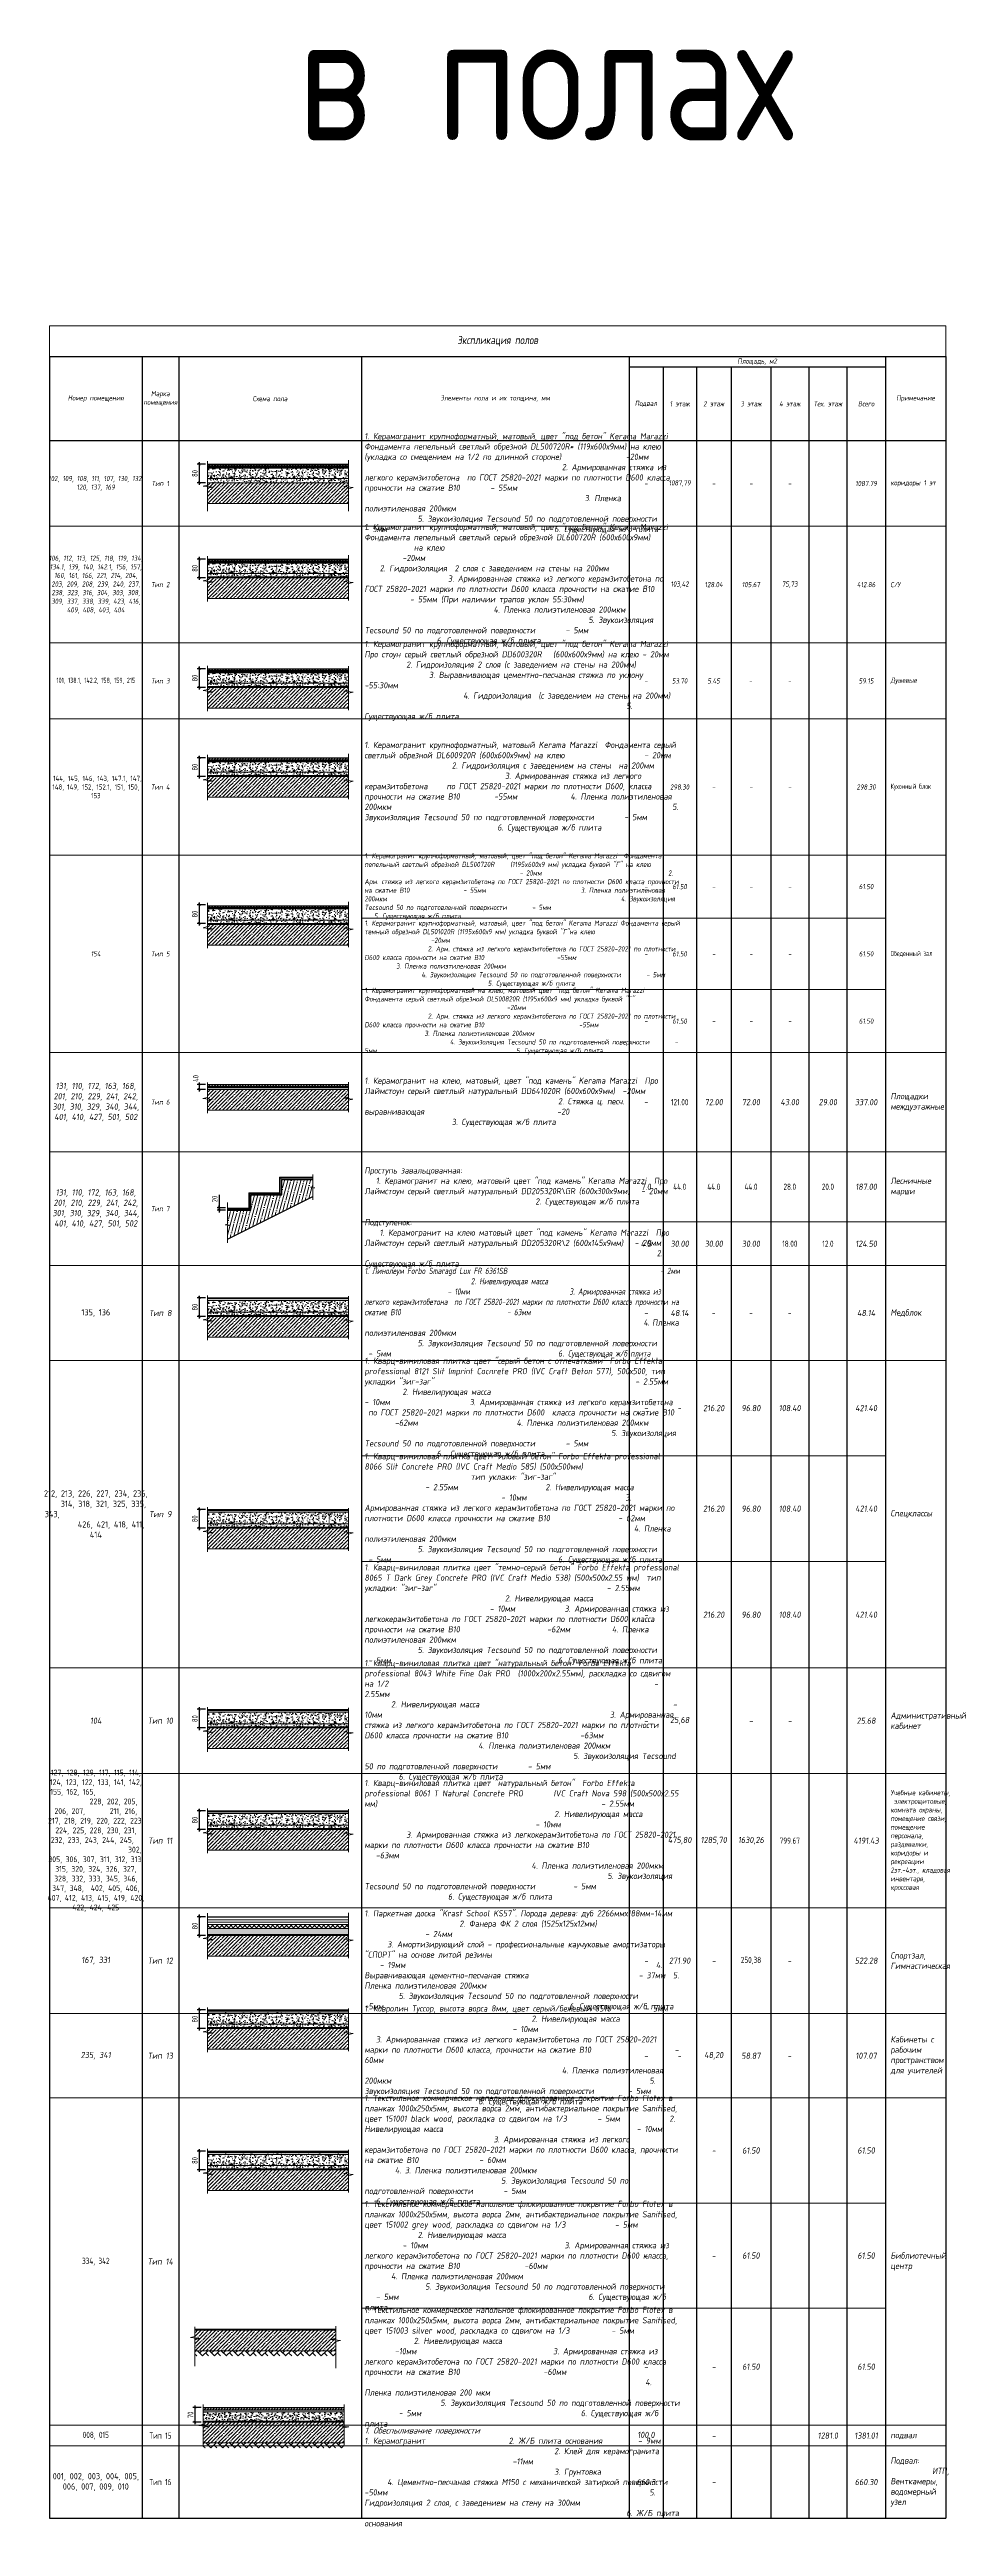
# Model space of a CAD drawing. Header units: millimetres. Extents: x 77165 to 11476408, y -193619 to 1121001.
# Drawn here: x 196487 to 240282, y 289418 to 409389 of the extents above; entities that cross this region are included whole.
import ezdxf

# ---------------------------------------------------------------- set-up
doc = ezdxf.new("R2010")
doc.units = ezdxf.units.MM
doc.layers.get('Defpoints').update_dxf_attribs({"color": 3})
doc.layers.add('АР_Плита', color=220, linetype='Continuous')
for name, color, linetype, lineweight in [('АР_Тонкие', 250, 'Continuous', 5), ('АР_Штриховка', 253, 'Continuous', 13), ('Элементы узлов', 7, 'Continuous', 9)]:
    doc.layers.add(name, color=color, linetype=linetype, lineweight=lineweight)
doc.styles.add('ISOCPEUR', font='isocpeur.ttf', dxfattribs={"width": 0.7, "height": 270})
doc.styles.add('Архитект', font='isocpeur.ttf', dxfattribs={"width": 0.8, "oblique": 8})
doc.styles.add('М2', font='CS_Gost2304.shx')
doc.dimstyles.new('R_100', dxfattribs={"dimtxt": 270, "dimasz": 120, "dimexe": 100, "dimexo": 100, "dimgap": 80, "dimtad": 1, "dimdec": 0, "dimrnd": 5, "dimzin": 0, "dimdsep": 46, "dimtxsty": 'ISOCPEUR', "dimblk": 'ARCHTICK', "dimcen": 100, "dimdle": 100, "dimclrd": 256, "dimclre": 256, "dimclrt": 256, "dimadec": 0, "dimazin": 0, "dimtfac": 2, "dimtdec": 0, "dimtofl": 0, "dimtmove": 1, "dimatfit": 3, "dimfxl": 1, "dimtvp": 3, "dimtolj": 1, "dimtzin": 0, "dimarcsym": 0})

msp = doc.modelspace()

# ---------------------------------------------------------------- texts
at = {"layer": 'Элементы узлов', "color": 2, "lineweight": 35, "ltscale": 100, "style": 'М2'}
msp.add_text('в полах', height=6250, dxfattribs=at).set_placement((208527.52851, 404989.31968))

# ---------------------------------------------------------------- blocks, each defined once
blk = doc.blocks.new('*U604')
at = {"color": 8}
blk.add_lwpolyline([(0, -12.3), (0, -1), (2.2, -0.5), (-2.2, 0), (0, 0.5), (0, 12.3)], dxfattribs=at)
blk = doc.blocks.new('*U605')
at = {"color": 8}
blk.add_lwpolyline([(0, -17.4), (0, -1), (2.2, -0.5), (-2.2, 0), (0, 0.5), (0, 21.4)], dxfattribs=at)
blk = doc.blocks.new('П-3')
at = {"layer": 'АР_Штриховка', "lineweight": 5, "true_color": 0x000000}
h = blk.add_hatch(dxfattribs=at)
h.set_pattern_fill('ANSI35', color=18, scale=48, angle=30, style=0)
h.set_pattern_definition([(75, (-169877.07, -910900.9), (-294.41419, 78.888045), []), (75, (-169690.42, -910793.13), (-294.41419, 78.888045), [381, -76.2, 0, -76.2])])
h.paths.add_polyline_path([(145781, 178279), (145894, 178304), (145669, 178329), (145781, 178354), (145781, 178713), (144281, 178713), (144281, 177963), (142781, 177963), (142781, 177213), (141653, 177213), (141653, 176541), (141541, 176516), (141766, 176491), (141653, 176466), (141653, 175811), (145781, 177875)])
at = {"layer": 'АР_Плита', "color": 18, "lineweight": 30, "ltscale": 100, "true_color": 0x000000}
blk.add_line((141653, 175811), (145781, 177875), dxfattribs=at)
blk.add_lwpolyline([(141653, 177213), (142781, 177213), (142781, 177963), (144281, 177963), (144281, 178713), (145781, 178713)], dxfattribs=at)
at = {"layer": 'АР_Тонкие'}
for p, q in [((144231, 178763), (144181, 178763)), ((142731, 178013), (142681, 178013)), ((144181, 178063), (144181, 178013)), ((142681, 177313), (142681, 177263))]:
    blk.add_line(p, q, dxfattribs=at)
for points in [[(141653, 177313), (142681, 177313), (142681, 178063), (144181, 178063), (144181, 178813), (145781, 178813)], [(141653, 177263), (142731, 177263), (142731, 178013), (144231, 178013), (144231, 178763), (145781, 178763)]]:
    blk.add_lwpolyline(points, dxfattribs=at)
at = {"layer": 'АР_Тонкие', "xscale": 50, "yscale": 50, "zscale": 50}
for name, p in [('*U604', (145781, 178329)), ('*U605', (141653, 176516))]:
    blk.add_blockref(name, p, dxfattribs=at)
blk = doc.blocks.new('*T623')
at = {"layer": 'Defpoints', "color": 8, "linetype": 'ByBlock', "lineweight": 0, "ltscale": 100, "transparency": 16777216}
for p, q in [((0, 0), (43427, 0)), ((0, 0), (0, -1500)), ((43427, 0), (43427, -1500))]:
    blk.add_line(p, q, dxfattribs=at)
at = {"layer": 'Элементы узлов', "color": 0, "lineweight": 30, "ltscale": 100, "transparency": 16777216}
blk.add_line((0, -1500), (4486, -1500), dxfattribs=at)
at = {"layer": 'Элементы узлов', "lineweight": 30, "ltscale": 100, "transparency": 16777216}
for p, q in [((0, -1500), (0, -106197)), ((4486, -1500), (4486, -106197)), ((6258, -1500), (6258, -106197)), ((15113, -1500), (15113, -106197)), ((28076, -1500), (28076, -2000)), ((29726, -2000), (29726, -106197)), ((31339, -2000), (31339, -106197)), ((33027, -2000), (33027, -106197)), ((34943, -2000), (34943, -106197)), ((36789, -2000), (36789, -106197)), ((38635, -2000), (38635, -106197)), ((40498, -1500), (40498, -106197)), ((43427, -1500), (43427, -106197)), ((0, -5567), (43427, -5567)), ((28076, -5567), (28076, -106197)), ((0, -106197), (43427, -106197))]:
    blk.add_line(p, q, dxfattribs=at)
at = {"layer": 'Элементы узлов', "color": 0, "linetype": 'ByBlock', "lineweight": 30, "ltscale": 100, "transparency": 16777216}
for p, q in [((4486, -1500), (43427, -1500)), ((28076, -2000), (40498, -2000)), ((28076, -2000), (28076, -5567))]:
    blk.add_line(p, q, dxfattribs=at)
at = {"layer": 'Элементы узлов', "ltscale": 100, "transparency": 16777216}
for p, q in [((0, -9717), (43427, -9717)), ((0, -15367), (43427, -15367)), ((0, -19047), (43427, -19047)), ((0, -25644), (43427, -25644)), ((15113, -28694), (40498, -28694)), ((15113, -32160), (40498, -32160)), ((0, -35210), (43427, -35210)), ((0, -40009), (43427, -40009)), ((15113, -43408), (43427, -43408)), ((0, -45528), (43427, -45528)), ((0, -50118), (43427, -50118)), ((15113, -54738), (40498, -54738)), ((15113, -59858), (40498, -59858)), ((0, -65008), (43427, -65008)), ((0, -70128), (43427, -70128)), ((0, -76631), (43427, -76631)), ((0, -81751), (43427, -81751)), ((0, -85841), (43427, -85841)), ((15113, -90931), (40498, -90931)), ((15113, -96021), (40498, -96021)), ((0, -101696), (43427, -101696)), ((0, -102696), (43427, -102696))]:
    blk.add_line(p, q, dxfattribs=at)
blk.add_blockref('П-3', (-133031, -220062), dxfattribs=at)
for s, insert, char_height, width, attachment_point, style in [('Экспликация полов', (21713, -750), 400, 43326.89, 5, 'Архитект'), ('Площадь, м2', (34287, -1750), 250, 12322.82, 5, 'Архитект'), ('Номер помещения', (2243, -3533), 250, 4385.73, 5, 'Архитект'), ('Марка помещения', (5372, -3533), 250, 1672.73, 5, 'Архитект'), ('Схема пола', (10686, -3533), 250, 8754.96, 5, 'Архитект'), ('Элементы пола и их толщина, мм', (21594, -3533), 250, 12862.09, 5, 'Архитект'), ('Примечание', (41963, -3533), 250, 2828.57, 5, 'Архитект'), ('Подвал', (28901, -3783), 250, 1550.31, 5, 'Архитект'), ('1 этаж', (30532, -3783), 250, 1513.11, 5, 'Архитект'), ('2 этаж', (32183, -3783), 250, 1587.72, 5, 'Архитект'), ('3 этаж', (33985, -3783), 250, 1816.26, 5, 'Архитект'), ('4 этаж', (35866, -3783), 250, 1745.94, 5, 'Архитект'), ('Тех. этаж', (37712, -3783), 250, 1745.94, 5, 'Архитект'), ('Всего', (39567, -3783), 250, 1763.52, 5, 'Архитект'), ('1. {\\A1;\\C7;Керамогранит крупноформатный, матовый, цвет "под бетон"\\C256; Kerama Marazzi  Фондамента пепельный светлый обрезной DL500720R* (119х600х9мм)} на клею   {\\A1;\\C7;(укладка со смещением на 1/2 по длинной стороне)\\C256; }                -20мм                                                             2. Армированная стяжка из легкого керамзитобетона  по ГОСТ 25820-2021 марки по плотности D600 класса прочности на сжатие В10        - 55мм                                                                                                     3. Пленка полиэтиленовая 200мкм                                                                          5. Звукоизоляция Tecsound 50 по подготовленной поверхности       - 5мм                                            6. Существующая ж/б плита', (15263, -7642), 300, 12662.09, 4, 'Архитект'), ('102, 109, 108, 111, 107, 130, 132, 120, 137, 169', (2243, -7642), 250, 3885.73, 5, 'Архитект'), ('Тип 1', (5372, -7642), 250, 1172.73, 5, 'Архитект'), ('-', (28901, -7642), 250, 1550.31, 5, 'Архитект'), ('1087,79', (30532, -7642), 250, 1513.11, 5, 'Архитект'), ('-', (32183, -7642), 250, 1587.72, 5, 'Архитект'), ('-', (33985, -7642), 250, 1816.26, 5, 'Архитект'), ('-', (35866, -7642), 250, 1745.94, 5, 'Архитект'), ('1087.79', (39567, -7642), 250, 1763.52, 5, 'Архитект'), ('коридоры 1 эт', (40748, -7642), 250, 2428.57, 4, 'Архитект'), ('1. {\\C7;Керамогранит крупноформатный, матовый, цвет }"под бетон" Kerama Marazzi  Фондамента пепельный светлый серый обрезной DL600720R (600х600х9мм)                     на клею                                                                         -20мм                                                                                                                                                            2. Гидроизоляция  2 слоя с заведением на стены на 200мм                                                                                                                             3. Армированная стяжка из легкого керамзитобетона по ГОСТ 25820-2021 марки по плотности D600 класса прочности на сжатие В10                   - 55мм (При наличии трапов уклон 55:30мм)                                                            4. Пленка полиэтиленовая 200мкм                                                                          5. Звукоизоляция Tecsound 50 по подготовленной поверхности        - 5мм                                            6. Существующая ж/б плита', (15263, -12542), 300, 12662.09, 4, 'Архитект'), ('106, 112, 113, 125, 118, 119, 134, 134.1, 139, 140, 142.1, 156, 157, 160, 161, 166, 221, 214, 204, 203, 209, 208, 239, 240, 237, 238, 323, 316, 304, 303, 308, 309, 337, 338, 339, 423, 416, 409, 408, 403, 404', (2243, -12542), 250, 3885.73, 5, 'Архитект'), ('Тип 2', (5372, -12542), 250, 1172.73, 5, 'Архитект'), ('-', (28901, -12542), 250, 1550.31, 5, 'Архитект'), ('103,42', (30532, -12542), 250, 1513.11, 5, 'Архитект'), ('128.04', (32183, -12542), 250, 1587.72, 5, 'Архитект'), ('105.67', (33985, -12542), 250, 1816.26, 5, 'Архитект'), ('75,73', (35866, -12542), 250, 1745.94, 5, 'Архитект'), ('412.86', (39567, -12542), 250, 1763.52, 5, 'Архитект'), ('С/У', (40748, -12542), 250, 2428.57, 4, 'Архитект'), ('1. {\\C7;Керамогранит крупноформатный, матовый, цвет }"под бетон" Kerama Marazzi  Про стоун серый светлый обрезной DD600320R   (600х600х9мм) на клею - 20мм                                                                                                  2. Гидроизоляция 2 слоя (с заведением на стены на 200мм)                                                                                                                 3. Выравнивающая цементно-песчаная стяжка по уклону      -55:30мм                                                                                                                                                                                         4. Гидроизоляция  (с заведением на стены на 200мм)                                                                        5. Существующая ж/б плита', (15263, -17207), 300, 12662.09, 4, 'Архитект'), ('{\\Q0;\\W0.7;101, 138.1, 142.2, 158, 159, 215}', (2243, -17207), 250, 3885.73, 5, 'Архитект'), ('Тип 3', (5372, -17207), 250, 1172.73, 5, 'Архитект'), ('-', (28901, -17207), 250, 1550.31, 5, 'Архитект'), ('53.70', (30532, -17207), 250, 1513.11, 5, 'Архитект'), ('5.45', (32183, -17207), 250, 1587.72, 5, 'Архитект'), ('-', (33985, -17207), 250, 1816.26, 5, 'ISOCPEUR'), ('-', (35866, -17207), 250, 1745.94, 5, 'ISOCPEUR'), ('59.15', (39567, -17207), 250, 1763.52, 5, 'Архитект'), ('Душевые', (40748, -17207), 250, 2428.57, 4, 'Архитект'), ('1. {\\C7;Керамогранит крупноформатный, матовый} Kerama Marazzi  Фондамента серый светлый обрезной DL600920R (600х600х9мм) на клею                     - 20мм                                                                                                              2. Гидроизоляция с заведением на стены  на 200мм                                                                                                                                3. Армированная стяжка из легкого керамзитобетона     по ГОСТ 25820-2021 марки по плотности D600, класса прочности на сжатие В10         -55мм              4. Пленка полиэтиленовая 200мкм                                                                          5. Звукоизоляция Tecsound 50 по подготовленной поверхности        - 5мм                                            6. Существующая ж/б плита', (15263, -22345), 300, 12662.09, 4, 'Архитект'), ('{\\Q0; 144, 145, 146, 143, 147.1, 147, 148, 149, 152, 152.1, 151, 150, 153}', (2243, -22345), 250, 3885.73, 5, 'Архитект'), ('Тип 4', (5372, -22345), 250, 1172.73, 5, 'Архитект'), ('-', (28901, -22345), 250, 1550.31, 5, 'Архитект'), ('298.30', (30532, -22345), 250, 1513.11, 5, 'Архитект'), ('-', (32183, -22345), 250, 1587.72, 5, 'Архитект'), ('-', (33985, -22345), 250, 1816.26, 5, 'Архитект'), ('-', (35866, -22345), 250, 1745.94, 5, 'Архитект'), ('298.30', (39567, -22345), 250, 1763.52, 5, 'Архитект'), ('Кухонный блок', (40748, -22345), 250, 2428.57, 4, 'ISOCPEUR'), ('1. {\\C7;Керамогранит крупноформатный, матовый, цвет }"под бетон" Kerama Marazzi  Фондамента пепельный светлый обрезной DL500720R     (1195x600х9 мм) укладка буквой "Г" на клею                                                           - 20мм                                        2. Арм. стяжка из легкого керамзитобетона по ГОСТ 25820-2021 по плотности D600 класса прочности на сжатие В10                 - 55мм                              3. Пленка полиэтиленовая 200мкм                                                                          4. Звукоизоляция Tecsound 50 по подготовленной поверхности        - 5мм                                            5. Существующая ж/б плита', (15263, -27169), 250, 12662.09, 4, 'Архитект'), ('-', (28901, -27169), 250, 1550.31, 5, 'Архитект'), ('61.50', (30532, -27169), 250, 1513.11, 5, 'Архитект'), ('-', (32183, -27169), 250, 1587.72, 5, 'Архитект'), ('-', (33985, -27169), 250, 1816.26, 5, 'Архитект'), ('-', (35866, -27169), 250, 1745.94, 5, 'Архитект'), ('61.50', (39567, -27169), 250, 1763.52, 5, 'Архитект'), ('1. {\\C7;Керамогранит крупноформатный, матовый, цвет }"под бетон" Kerama Marazzi Фондамента серый темный обрезной DL501020R (1195x600х9 мм) укладка буквой "Г"на клею                                                -20мм                                                                                             2. Арм. стяжка из легкого керамзитобетона по ГОСТ 25820-2021 по плотности D600 класса прочности на сжатие В10                       -55мм                                           3. Пленка полиэтиленовая 200мкм                                                                          4. Звукоизоляция Tecsound 50 по подготовленной поверхности        - 5мм                                            5. Существующая ж/б плита', (15263, -30427), 250, 12662.09, 4, 'Архитект'), ('154', (2243, -30427), 250, 3885.73, 5, 'Архитект'), ('Тип 5', (5372, -30427), 250, 1172.73, 5, 'Архитект'), ('-', (28901, -30427), 250, 1550.31, 5, 'Архитект'), ('61.50', (30532, -30427), 250, 1513.11, 5, 'Архитект'), ('-', (32183, -30427), 250, 1587.72, 5, 'Архитект'), ('-', (33985, -30427), 250, 1816.26, 5, 'Архитект'), ('-', (35866, -30427), 250, 1745.94, 5, 'Архитект'), ('61.50', (39567, -30427), 250, 1763.52, 5, 'Архитект'), ('Обеденный зал', (40748, -30427), 250, 2428.57, 4, 'ISOCPEUR'), ('1. {\\C7;Керамогранит крупноформатный на клею, матовый цвет }"под бетон" Kerama Marazzi Фондамента серый светлый обрезной DL500820R (1195x600х9 мм) укладка буквой "Г"                                                            -20мм                                                                     2. Арм. стяжка из легкого керамзитобетона по ГОСТ 25820-2021 по плотности D600 класса прочности на сжатие В10                              -55мм                                             3. Пленка полиэтиленовая 200мкм                                                                          4. Звукоизоляция Tecsound 50 по подготовленной поверхности        - 5мм                                            5. Существующая ж/б плита', (15263, -33685), 250, 12662.09, 4, 'Архитект'), ('61.50', (30532, -33685), 250, 1513.11, 5, 'Архитект'), ('61.50', (39567, -33685), 250, 1763.52, 5, 'Архитект'), ('-', (28901, -33685), 250, 1550.31, 5, 'Архитект'), ('-', (32183, -33685), 250, 1587.72, 5, 'Архитект'), ('-', (33985, -33685), 250, 1816.26, 5, 'Архитект'), ('-', (35866, -33685), 250, 1745.94, 5, 'Архитект'), ('131, 110, 172, 163, 168, 201, 210, 229, 241, 242, 301, 310, 329, 340, 344, 401, 410, 427, 501, 502', (2243, -37609), 300, 3885.73, 5, 'Архитект'), ('1. {\\C7;Керамогранит на клею, матовый, цвет }"под камень" Kerama Marazzi  Про Лаймстоун серый светлый натуральный DD641020R (600х600х9мм)  -20мм                                                                                                                                                 2. Стяжка ц. песч. выравнивающая                                   -20                                                     3. Существующая ж/б плита', (15263, -37609), 300, 12662.09, 4, 'Архитект'), ('Площадки междуэтажные', (40748, -37609), 300, 2428.57, 4, 'Архитект'), ('Тип 6', (5372, -37609), 250, 1172.73, 5, 'Архитект'), ('-', (28901, -37609), 300, 1550.31, 5, 'Архитект'), ('121.00', (30532, -37609), 300, 1513.11, 5, 'ISOCPEUR'), ('72.00', (32183, -37609), 300, 1587.72, 5, 'Архитект'), ('72.00', (33985, -37609), 300, 1816.26, 5, 'Архитект'), ('43.00', (35866, -37609), 300, 1745.94, 5, 'Архитект'), ('29.00', (37712, -37609), 300, 1745.94, 5, 'Архитект'), ('337.00', (39567, -37609), 300, 1763.52, 5, 'Архитект'), ('Проступь завальцованная:                                                             1. {\\C7;Керамогранит }на клею{\\C7;, матовый цвет }"под камень" Kerama Marazzi  Про Лаймстоун серый светлый натуральный DD205320R\\\\GR (600х300х9мм)   - 20мм                                                                                                                                     2. Существующая ж/б плита', (15263, -41708), 300, 12662.09, 4, 'Архитект'), ('131, 110, 172, 163, 168, 201, 210, 229, 241, 242, 301, 310, 329, 340, 344, 401, 410, 427, 501, 502', (2243, -42768), 300, 3885.73, 5, 'Архитект'), ('7.0', (28901, -41708), 300, 1550.31, 5, 'Архитект'), ('44.0', (30532, -41708), 300, 1513.11, 5, 'ISOCPEUR'), ('44.0', (32183, -41708), 300, 1587.72, 5, 'ISOCPEUR'), ('44.0', (33985, -41708), 300, 1816.26, 5, 'ISOCPEUR'), ('28.0', (35866, -41708), 300, 1745.94, 5, 'ISOCPEUR'), ('20.0', (37712, -41708), 300, 1745.94, 5, 'ISOCPEUR'), ('187.00', (39567, -41708), 300, 1763.52, 5, 'Архитект'), ('Лесничные марши', (40748, -41708), 300, 2428.57, 4, 'Архитект'), ('Тип 7', (5372, -42768), 250, 1172.73, 5, 'Архитект'), ('Подступенок:                                                                           1. {\\C7;Керамогранит }на клею {\\C7;матовый цвет }"под камень" Kerama Marazzi  Про Лаймстоун серый светлый натуральный DD205320R\\\\2 (600х145х9мм)   - 20мм                                                                                  2. Существующая ж/б плита', (15263, -44468), 300, 12662.09, 4, 'Архитект'), ('4.5', (28901, -44468), 300, 1550.31, 5, 'Архитект'), ('30.00', (30532, -44468), 300, 1513.11, 5, 'Архитект'), ('30.00', (32183, -44468), 300, 1587.72, 5, 'Архитект'), ('30.00', (33985, -44468), 300, 1816.26, 5, 'Архитект'), ('18.00', (35866, -44468), 300, 1745.94, 5, 'ISOCPEUR'), ('12.0', (37712, -44468), 300, 1745.94, 5, 'ISOCPEUR'), ('124.50', (39567, -44468), 300, 1763.52, 5, 'Архитект'), ('{\\fISOCPEUR|b0|i1|c204|p34;1. Линолеум Forbo Smaragd Lux FR 6361SB                                              - 2мм                                 2. Нивелирующая масса                                                                 - 10мм                              3. Армированная стяжка из легкого керамзитобетона  по ГОСТ 25820-2021 марки по плотности D600 класса прочности на сжатие В10                                \\C0;- 63м\\C256;м            \\C0;                          \\C256;                                                                                           4. \\fISOCPEUR|b0|i0|c204|p34;\\Q8;\\W0.8;Пленка полиэтиленовая 200мкм                                                                          5. Звукоизоляция Tecsound 50 по подготовленной поверхности        - 5мм                                            6. \\fISOCPEUR|b0|i1|c204|p34;\\Q0;\\W0.7;Существующая ж/б плита}', (15263, -47823), 300, 12662.09, 4, 'ISOCPEUR'), ('{\\Q0;135, 136}', (2243, -47823), 300, 3885.73, 5, 'Архитект'), ('Тип 8', (5372, -47823), 300, 1172.73, 5, 'Архитект'), ('-', (28901, -47823), 300, 1550.31, 5, 'Архитект'), ('48.14', (30532, -47823), 300, 1513.11, 5, 'Архитект'), ('-', (32183, -47823), 300, 1587.72, 5, 'ISOCPEUR'), ('-', (33985, -47823), 300, 1816.26, 5, 'ISOCPEUR'), ('-', (35866, -47823), 300, 1745.94, 5, 'ISOCPEUR'), ('48.14', (39567, -47823), 300, 1763.52, 5, 'Архитект'), ('Медблок', (40748, -47823), 300, 2428.57, 4, 'Архитект'), ('1. Кварц-виниловая плитка цвет "серый бетон с отпечатками" Forbo Effekta professional 8121 Slit Imprint Cocnrete PRO (IVC Craft Beton 577), 500х500, тип укладки "зиг-заг"                                                     - 2.55мм              2. Нивелирующая масса                                                 - 10мм                     3. Армированная стяжка из легкого керамзитобетона   по ГОСТ 25820-2021 марки по плотности D600  класса прочности на сжатие В10          -62мм                          4. Пленка полиэтиленовая 200мкм                                                                          5. Звукоизоляция Tecsound 50 по подготовленной поверхности        - 5мм                                            6.  Существующая ж/б плита.', (15263, -52428), 300, 12662.09, 4, 'Архитект'), ('-', (28901, -52428), 300, 1550.31, 5, 'Архитект'), ('-', (30532, -52428), 300, 1513.11, 5, 'ISOCPEUR'), ('216.20', (32183, -52428), 300, 1587.72, 5, 'Архитект'), ('96.80', (33985, -52428), 300, 1816.26, 5, 'Архитект'), ('108.40', (35866, -52428), 300, 1745.94, 5, 'Архитект'), ('421.40', (39567, -52428), 300, 1763.52, 5, 'Архитект'), ('1. Кварц-виниловая плитка цвет "иловый бетон" Forbo Effekta professional 8066 Slit Concrete PRO (IVC Craft Medio 585) (500х500мм)                                                      тип уклаки: "зиг-заг"                                                 - 2.55мм                       2. Нивелирующая масса                                                 - 10мм                          3. Армированная стяжка из легкого керамзитобетона по ГОСТ 25820-2021 марки по плотности D600 класса прочности на сжатие В10                  - 62мм                                                                                 4. Пленка полиэтиленовая 200мкм                                                                          5. Звукоизоляция Tecsound 50 по подготовленной поверхности        - 5мм                                            6. Существующая ж/б плита', (15263, -57298), 300, 12662.09, 4, 'Архитект'), ('{\\Q0;212, 213, 226, 227, 234, 236,                                  314, 318, 321, 325, 335, 343,                                 426, 421, 418, 411, 414 }', (2243, -57563), 300, 4285.73, 5, 'Архитект'), ('Тип 9', (5372, -57563), 300, 1172.73, 5, 'Архитект'), ('-', (28901, -57298), 300, 1550.31, 5, 'Архитект'), ('216.20', (32183, -57298), 300, 1587.72, 5, 'Архитект'), ('96.80', (33985, -57298), 300, 1816.26, 5, 'Архитект'), ('108.40', (35866, -57298), 300, 1745.94, 5, 'Архитект'), ('421.40', (39567, -57298), 300, 1763.52, 5, 'Архитект'), ('Спецклассы', (40748, -57563), 300, 2428.57, 4, 'Архитект'), ('1. Кварц-виниловая плитка цвет "темно-серый бетон" Forbo Effekta professional 8065 T Dark Grey Concrete PRO (IVC Craft Medio 538) (500х500х2.55 мм)  тип укладки: "зиг-заг"                                             - 2.55мм                                                                                                                                    2. Нивелирующая масса                                                        - 10мм             3. Армированная стяжка из легкокерамзитобетона по ГОСТ 25820-2021 марки по плотности D600 класса прочности на сжатие В10                       -62мм           4. Пленка полиэтиленовая 200мкм                                                                          5. Звукоизоляция Tecsound 50 по подготовленной поверхности        - 5мм                                            6. Существующая ж/б плита', (15263, -62433), 300, 12662.09, 4, 'Архитект'), ('216.20', (32183, -62433), 300, 1587.72, 5, 'Архитект'), ('96.80', (33985, -62433), 300, 1816.26, 5, 'Архитект'), ('108.40', (35866, -62433), 300, 1745.94, 5, 'Архитект'), ('421.40', (39567, -62433), 300, 1763.52, 5, 'Архитект'), ('-', (28901, -62433), 300, 1550.31, 5, 'Архитект'), ('1. Кварц-виниловая плитка цвет "натуральный бетон" Forbo Effekta professional 8043 White Fine Oak PRO  (1000x200x2.55мм), раскладка со сдвигом на 1/2                                                                      - 2.55мм                                                                                    2. Нивелирующая масса                                                   - 10мм                                                            3. Армированная стяжка из легкого керамзитобетона по ГОСТ 25820-2021 марки по плотности D600 класса прочности на сжатие В10                   -63мм                                                                                                                                       4. Пленка полиэтиленовая 200мкм                                                                          5. Звукоизоляция Tecsound 50 по подготовленной поверхности        - 5мм                                            6. Существующая ж/б плита', (15263, -67568), 300, 12662.09, 4, 'Архитект'), ('Административный кабинет', (40748, -67568), 300, 2428.57, 4, 'Архитект'), ('104', (2243, -67568), 300, 3885.73, 5, 'Архитект'), ('Тип 10', (5372, -67568), 300, 1172.73, 5, 'Архитект'), ('-', (28901, -67568), 300, 1550.31, 5, 'Архитект'), ('25,68', (30532, -67568), 300, 1513.11, 5, 'Архитект'), ('-', (33985, -67568), 300, 1816.26, 5, 'Архитект'), ('-', (35866, -67568), 300, 1745.94, 5, 'Архитект'), ('25.68', (39567, -67568), 300, 1763.52, 5, 'Архитект'), ('{\\Q0;127, 128, 129, 117, 115, 114, 124, 123, 122, 133, 141, 142, 155, 162, 165,                         228, 202, 205, 206, 207,       211, 216, 217, 218, 219, 220, 222, 223, 224, 225, 228, 230, 231, 232, 233, 243, 244, 245,                          302, 305, 306, 307, 311, 312, 313, 315, 320, 324, 326, 327, 328, 332, 333, 345, 346, 347, 348,  402, 405, 406, 407, 412, 413, 415, 419, 420, 422, 424, 425}', (2243, -73379), 280, 3885.73, 5, 'Архитект'), ('1. Кварц-виниловая плитка цвет "натуральный бетон"  Forbo Effekta professional 8061 T Natural Concrete PRO        IVC Craft Nova 598 (500х500х2.55 мм)                                                           - 2.55мм                                                               2. Нивелирующая масса                                                       - 10мм                                           3. Армированная стяжка из легкокерамзитобетона по ГОСТ 25820-2021 марки по плотности D600 класса прочности на сжатие В10                           -63мм                                                                                                                       4. Пленка полиэтиленовая 200мкм                                                                     5. Звукоизоляция Tecsound 50 по подготовленной поверхности          - 5мм                                             6. Существующая ж/б плита', (15263, -73379), 300, 12662.09, 4, 'Архитект'), ('Учебные кабинеты,  электрощитовые, комната охраны, помещение связи, помещение персонала, раздевалки, коридоры и рекреации 2эт.-4эт., кладовая инвентаря, кроссовая', (40748, -73379), 250, 2428.57, 4, 'Архитект'), ('Тип 11', (5372, -73379), 300, 1172.73, 5, 'Архитект'), ('475,80', (30532, -73379), 300, 1513.11, 5, 'Архитект'), ('1285,70', (32183, -73379), 300, 1587.72, 5, 'Архитект'), ('1630,26', (33985, -73379), 300, 1816.26, 5, 'Архитект'), ('799.67', (35866, -73379), 300, 1745.94, 5, 'ISOCPEUR'), ('4191.43', (39567, -73379), 300, 1763.52, 5, 'Архитект'), ('1. Паркетная доска "Krast School KS57". Порода дерева: дуб 2266ммх188мм-14мм                                                                                                                2. Фанера ФК 2 слоя (1525х125х12мм)                                      - 24мм                                                                  3. Амортизирующий слой - профессиональные каучуковые амортизаторы "СПОРТ" на основе литой резины                                                      - 19мм                                                                  4. Выравнивающая цементно-песчаная стяжка                             - 37мм  5. Пленка полиэтиленовая 200мкм                                                            5. Звукоизоляция Tecsound 50 по подготовленной поверхности       -5мм                                                 6. Существующая ж/б плита', (15263, -79191), 300, 12662.09, 4, 'Архитект'), ('167, 331', (2243, -79191), 300, 3885.73, 5, 'Архитект'), ('Тип 12', (5372, -79191), 300, 1172.73, 5, 'Архитект'), ('271.90', (30532, -79191), 300, 1513.11, 5, 'Архитект'), ('250,38', (33985, -79191), 300, 1816.26, 5, 'ISOCPEUR'), ('522.28', (39567, -79191), 300, 1763.52, 5, 'Архитект'), ('Спортзал, Гимнастическая', (40748, -79191), 300, 2428.57, 4, 'Архитект'), ('-', (28901, -79191), 300, 1550.31, 5, 'Архитект'), ('-', (32183, -79191), 300, 1587.72, 5, 'Архитект'), ('-', (35866, -79191), 300, 1745.94, 5, 'ISOCPEUR'), ('1. Ковролин Туссор, высота ворса 8мм, цвет серый/бежевый 8516         - 5мм                                                                                                                                    2. Нивелирующая масса                                                       - 10мм                                         3. Армированная стяжка из легкого керамзитобетона по ГОСТ 25820-2021 марки по плотности D600 класса, прочности на сжатие В10                      - {\\C7;60}мм                                                                                                                                   4. Пленка полиэтиленовая 200мкм                                                                    5. Звукоизоляция Tecsound 50 по подготовленной поверхности         - 5мм                                      6. Существующая ж/б плита', (15263, -83796), 300, 12662.09, 4, 'Архитект'), ('235, 341', (2243, -83796), 300, 3885.73, 5, 'Архитект'), ('Тип 13', (5372, -83796), 300, 1172.73, 5, 'Архитект'), ('-', (28901, -83796), 300, 1550.31, 5, 'Архитект'), ('-', (30532, -83796), 300, 1513.11, 5, 'ISOCPEUR'), ('48,20', (32183, -83796), 300, 1587.72, 5, 'Архитект'), ('58.87', (33985, -83796), 300, 1816.26, 5, 'Архитект'), ('-', (35866, -83796), 300, 1745.94, 5, 'ISOCPEUR'), ('107.07', (39567, -83796), 300, 1763.52, 5, 'Архитект'), ('Кабинеты с рабочим пространством для учителей', (40748, -83796), 300, 2428.57, 4, 'Архитект'), ('1. Текстильное коммерческое напольное флокированное покрытие Forbo Flotex в планках 1000х250х5мм, высота ворса 2мм, антибактериальное покрытие Sanitised, цвет 151001 black wood, раскладка со сдвигом на 1/3        - 5мм             2. Нивелирующая масса                                                   - 10мм                                       3. Армированная стяжка из легкого керамзитобетона по ГОСТ 25820-2021 марки по плотности D600 класса, прочности на сжатие В10                - {\\C7;60}мм                                                                                                                                          4. 3. Пленка полиэтиленовая 200мкм                                                                          5. Звукоизоляция Tecsound 50 по подготовленной поверхности        - 5мм                                            6. Существующая ж/б плита', (15263, -88386), 300, 12662.09, 4, 'Архитект'), ('-', (28901, -88386), 300, 1550.31, 5, 'Архитект'), ('-', (32183, -88386), 300, 1587.72, 5, 'Архитект'), ('61.50', (33985, -88386), 300, 1816.26, 5, 'Архитект'), ('61.50', (39567, -88386), 300, 1763.52, 5, 'Архитект'), ('1. Текстильное коммерческое напольное флокированное покрытие Forbo Flotex в планках 1000х250х5мм, высота ворса 2мм, антибактериальное покрытие Sanitised, цвет 151002 grey wood, раскладка со сдвигом на 1/3             - 5мм                          2. Нивелирующая масса                                                        - 10мм                                    3. Армированная стяжка из легкого керамзитобетона по ГОСТ 25820-2021 марки по плотности D600 класса, прочности на сжатие В10                 -{\\C7;60}мм                                                                                                                              4. Пленка полиэтиленовая 200мкм                                                          5. Звукоизоляция Tecsound 50 по подготовленной поверхности        - 5мм                                                  6. Существующая ж/б плита', (15263, -93476), 300, 12662.09, 4, 'Архитект'), ('-', (28901, -93476), 300, 1550.31, 5, 'Архитект'), ('-', (32183, -93476), 300, 1587.72, 5, 'Архитект'), ('61.50', (33985, -93476), 300, 1816.26, 5, 'Архитект'), ('61.50', (39567, -93476), 300, 1763.52, 5, 'Архитект'), ('Библиотечный центр', (40748, -93768), 300, 2428.57, 4, 'Архитект'), ('{\\Q0;\\W0.7;334, 342}', (2243, -93768), 300, 3885.73, 5, 'Архитект'), ('Тип 14', (5372, -93768), 300, 1172.73, 5, 'Архитект'), ('1. Текстильное коммерческое напольное флокированное покрытие Forbo Flotex в планках 1000х250х5мм, высота ворса 2мм, антибактериальное покрытие Sanitised, цвет 151003 silver wood, раскладка со сдвигом на 1/3           - 5мм                          2. Нивелирующая масса                                                       -10мм                                    3. Армированная стяжка из легкого керамзитобетона по ГОСТ 25820-2021 марки по плотности D600 класса прочности на сжатие В10                      -6{\\C7;0}мм                                                                                                        4. Пленка полиэтиленовая 200 мкм                                                                      5. Звукоизоляция Tecsound 50 по подготовленной поверхности          - 5мм                                          6. Существующая ж/б плита', (15263, -98858), 300, 12662.09, 4, 'Архитект'), ('-', (28901, -98858), 300, 1550.31, 5, 'Архитект'), ('-', (32183, -98858), 300, 1587.72, 5, 'Архитект'), ('61.50', (33985, -98858), 300, 1816.26, 5, 'Архитект'), ('61.50', (39567, -98858), 300, 1763.52, 5, 'Архитект'), ('{\\fISOCPEUR|b0|i1|c204|p34;1. Обеспыливание поверхности }                                                                                          2. Ж/Б плита основания ', (15263, -102196), 300, 12662.09, 4, 'Архитект'), ('008, 015', (2243, -102196), 300, 3885.73, 5, 'ISOCPEUR'), ('Тип 15', (5372, -102196), 300, 1172.73, 5, 'ISOCPEUR'), ('1. Керамогранит                                                        - 9мм                                                        2. Клей для керамогранита                                             -11мм                                                                                         3. Грунтовка                                                                                                               4. Цементно-песчаная стяжка М150 с механической затиркой поверхности -50мм                                                                     5. Гидроизоляция 2 слоя, с заведением на стену на 300мм                                                                                                6. Ж/Б плита основания                                       ', (15263, -104446), 300, 12662.09, 4, 'Архитект'), ('100,0', (28901, -102196), 300, 1550.31, 5, 'Архитект'), ('-', (32183, -102196), 300, 1587.72, 5, 'Архитект'), ('1281.0', (37712, -102196), 300, 1745.94, 5, 'Архитект'), ('1381.01', (39567, -102196), 300, 1763.52, 5, 'Архитект'), ('подвал', (40748, -102196), 300, 2428.57, 4, 'Архитект'), ('{\\W0.8;001, 002, 003, 004, 005, 006, 007, 009, 010}', (2243, -104446), 300, 3885.73, 5, 'ISOCPEUR'), ('Тип 16', (5372, -104446), 300, 1172.73, 5, 'ISOCPEUR'), ('660.3', (28901, -104446), 300, 1550.31, 5, 'Архитект'), ('660.30', (39567, -104446), 300, 1763.52, 5, 'Архитект'), ('Подвал:                    ИТП, Венткамеры, водомерный узел', (40748, -104446), 300, 2428.57, 4, 'Архитект'), ('-', (32183, -104446), 300, 1587.72, 5, 'Архитект')]:
    blk.add_mtext(s, dxfattribs=dict(at, insert=insert, char_height=char_height, width=width, attachment_point=attachment_point, style=style))
blk = doc.blocks.new('*U607')
at = {"color": 8}
blk.add_lwpolyline([(0, -9.4), (0, 1.5), (2.3, 2), (-2.2, 2.5), (0, 3), (0, 15.3)], dxfattribs=at)
blk = doc.blocks.new('*U608')
at = {"color": 8}
blk.add_lwpolyline([(0, -8.8), (0, 2.4), (2.3, 2.9), (-2.2, 3.4), (0, 3.9), (0, 15.4)], dxfattribs=at)
blk = doc.blocks.new('*U611')
at = {"color": 8}
blk.add_lwpolyline([(0, -6.7), (0, 1.5), (2.3, 2), (-2.2, 2.5), (0, 3), (0, 15.3)], dxfattribs=at)
blk = doc.blocks.new('*U610')
at = {"color": 8}
blk.add_lwpolyline([(0, -6.5), (0, 2.4), (2.3, 2.9), (-2.2, 3.4), (0, 3.9), (0, 15.4)], dxfattribs=at)
blk = doc.blocks.new('*U618')
at = {"color": 8}
blk.add_lwpolyline([(0, -6.7), (0, 1.5), (2.3, 2), (-2.2, 2.5), (0, 3), (0, 14.6)], dxfattribs=at)
blk = doc.blocks.new('*U612')
at = {"color": 8}
blk.add_lwpolyline([(0, -6.7), (0, -0.8), (2.2, -0.3), (-2.2, 0.2), (0, 0.7), (0, 7.8)], dxfattribs=at)
blk = doc.blocks.new('*U613')
at = {"color": 8}
blk.add_lwpolyline([(0, -6.5), (0, -0.4), (2.2, 0.1), (-2.3, 0.6), (0, 1.1), (0, 8.4)], dxfattribs=at)
blk = doc.blocks.new('*U614')
at = {"color": 8}
blk.add_lwpolyline([(0, -6.7), (0, 1.5), (2.3, 2), (-2.2, 2.5), (0, 3), (0, 14.1)], dxfattribs=at)
blk = doc.blocks.new('*U615')
at = {"color": 8}
blk.add_lwpolyline([(0, -6.5), (0, 2.4), (2.3, 2.9), (-2.2, 3.4), (0, 3.9), (0, 15.1)], dxfattribs=at)
blk = doc.blocks.new('*U616')
at = {"color": 8}
blk.add_lwpolyline([(0, -6.7), (0, 1.5), (2.3, 2), (-2.2, 2.5), (0, 3), (0, 15.3)], dxfattribs=at)
blk = doc.blocks.new('*U617')
at = {"color": 8}
blk.add_lwpolyline([(0, -6.5), (0, 2.4), (2.3, 2.9), (-2.2, 3.4), (0, 3.9), (0, 15.8)], dxfattribs=at)
blk = doc.blocks.new('_ARCHTICK')
at = {"color": 0, "linetype": 'ByBlock', "const_width": 0.15}
blk.add_lwpolyline([(-0.5, -0.5), (0.5, 0.5)], dxfattribs=at)
blk = doc.blocks.new('*D638')
at = {"layer": 'Defpoints', "color": 0, "transparency": 16777216}
for p in [(204144, 389309), (203740, 388403), (204144, 388403)]:
    blk.add_point(p, dxfattribs=at)
at = {"layer": 'Элементы узлов', "lineweight": -2, "transparency": 16777216}
for p, q in [((204044, 389309), (203640, 389309)), ((203740, 389409), (203740, 388303)), ((204044, 388403), (203640, 388403))]:
    blk.add_line(p, q, dxfattribs=at)
at = {"layer": 'Элементы узлов', "lineweight": -2, "transparency": 16777216, "xscale": 120, "yscale": 120, "zscale": 120}
for p, rotation in [((203740, 389309), 90), ((203740, 388403), 270)]:
    blk.add_blockref('_ARCHTICK', p, dxfattribs=dict(at, rotation=rotation))
at = {"layer": 'Элементы узлов', "lineweight": 15, "transparency": 16777216, "insert": (203525, 388856), "char_height": 270, "attachment_point": 5, "rotation": 90, "style": 'ISOCPEUR'}
blk.add_mtext('\\A1;80', dxfattribs=at)
blk = doc.blocks.new('*D624')
at = {"layer": 'Defpoints', "color": 0, "transparency": 16777216}
for p in [(204144, 384713), (203740, 383807), (204144, 383807)]:
    blk.add_point(p, dxfattribs=at)
at = {"layer": 'Элементы узлов', "lineweight": -2, "transparency": 16777216}
for p, q in [((204044, 384713), (203640, 384713)), ((203740, 384813), (203740, 383707)), ((204044, 383807), (203640, 383807))]:
    blk.add_line(p, q, dxfattribs=at)
at = {"layer": 'Элементы узлов', "lineweight": -2, "transparency": 16777216, "xscale": 120, "yscale": 120, "zscale": 120}
for p, rotation in [((203740, 384713), 90), ((203740, 383807), 270)]:
    blk.add_blockref('_ARCHTICK', p, dxfattribs=dict(at, rotation=rotation))
at = {"layer": 'Элементы узлов', "lineweight": 15, "transparency": 16777216, "insert": (203525, 384260), "char_height": 270, "attachment_point": 5, "rotation": 90, "style": 'ISOCPEUR'}
blk.add_mtext('\\A1;80', dxfattribs=at)
blk = doc.blocks.new('*D625')
at = {"layer": 'Defpoints', "color": 0, "transparency": 16777216}
for p in [(204144, 379400), (203740, 378494), (204144, 378494)]:
    blk.add_point(p, dxfattribs=at)
at = {"layer": 'Элементы узлов', "lineweight": -2, "transparency": 16777216}
for p, q in [((204044, 379400), (203640, 379400)), ((203740, 379500), (203740, 378394)), ((204044, 378494), (203640, 378494))]:
    blk.add_line(p, q, dxfattribs=at)
at = {"layer": 'Элементы узлов', "lineweight": -2, "transparency": 16777216, "xscale": 120, "yscale": 120, "zscale": 120}
for p, rotation in [((203740, 379400), 90), ((203740, 378494), 270)]:
    blk.add_blockref('_ARCHTICK', p, dxfattribs=dict(at, rotation=rotation))
at = {"layer": 'Элементы узлов', "lineweight": 15, "transparency": 16777216, "insert": (203525, 378947), "char_height": 270, "attachment_point": 5, "rotation": 90, "style": 'ISOCPEUR'}
blk.add_mtext('\\A1;80', dxfattribs=at)
blk = doc.blocks.new('*D626')
at = {"layer": 'Defpoints', "color": 0, "transparency": 16777216}
for p in [(204144, 375084), (203740, 374178), (204144, 374178)]:
    blk.add_point(p, dxfattribs=at)
at = {"layer": 'Элементы узлов', "lineweight": -2, "transparency": 16777216}
for p, q in [((204044, 375084), (203640, 375084)), ((203740, 375184), (203740, 374078)), ((204044, 374178), (203640, 374178))]:
    blk.add_line(p, q, dxfattribs=at)
at = {"layer": 'Элементы узлов', "lineweight": -2, "transparency": 16777216, "xscale": 120, "yscale": 120, "zscale": 120}
for p, rotation in [((203740, 375084), 90), ((203740, 374178), 270)]:
    blk.add_blockref('_ARCHTICK', p, dxfattribs=dict(at, rotation=rotation))
at = {"layer": 'Элементы узлов', "lineweight": 15, "transparency": 16777216, "insert": (203525, 374631), "char_height": 270, "attachment_point": 5, "rotation": 90, "style": 'ISOCPEUR'}
blk.add_mtext('\\A1;80', dxfattribs=at)
blk = doc.blocks.new('*D627')
at = {"layer": 'Defpoints', "color": 0, "transparency": 16777216}
for p in [(204144, 367968), (203740, 367062), (204144, 367062)]:
    blk.add_point(p, dxfattribs=at)
at = {"layer": 'Элементы узлов', "lineweight": -2, "transparency": 16777216}
for p, q in [((204044, 367968), (203640, 367968)), ((203740, 368068), (203740, 366962)), ((204044, 367062), (203640, 367062))]:
    blk.add_line(p, q, dxfattribs=at)
at = {"layer": 'Элементы узлов', "lineweight": -2, "transparency": 16777216, "xscale": 120, "yscale": 120, "zscale": 120}
for p, rotation in [((203740, 367968), 90), ((203740, 367062), 270)]:
    blk.add_blockref('_ARCHTICK', p, dxfattribs=dict(at, rotation=rotation))
at = {"layer": 'Элементы узлов', "lineweight": 15, "transparency": 16777216, "insert": (203525, 367515), "char_height": 270, "attachment_point": 5, "rotation": 90, "style": 'ISOCPEUR'}
blk.add_mtext('\\A1;80', dxfattribs=at)
blk = doc.blocks.new('*D628')
at = {"layer": 'Defpoints', "color": 0, "transparency": 16777216}
for p in [(203740, 359019), (204144, 359259), (204144, 359019)]:
    blk.add_point(p, dxfattribs=at)
at = {"layer": 'Элементы узлов', "lineweight": -2, "transparency": 16777216}
for p, q in [((204044, 359259), (203640, 359259)), ((204044, 359019), (203640, 359019)), ((203740, 359359), (203740, 358919))]:
    blk.add_line(p, q, dxfattribs=at)
at = {"layer": 'Элементы узлов', "lineweight": -2, "transparency": 16777216, "xscale": 120, "yscale": 120, "zscale": 120}
for p, rotation in [((203740, 359259), 90), ((203740, 359019), 270)]:
    blk.add_blockref('_ARCHTICK', p, dxfattribs=dict(at, rotation=rotation))
at = {"layer": 'Элементы узлов', "lineweight": 15, "transparency": 16777216, "insert": (203571, 359554), "char_height": 270, "attachment_point": 5, "rotation": 90, "style": 'ISOCPEUR'}
blk.add_mtext('\\A1;40', dxfattribs=at)
blk = doc.blocks.new('*D629')
at = {"layer": 'Defpoints', "color": 0, "transparency": 16777216}
for p in [(204704, 353181), (205108, 353281), (205108, 353181)]:
    blk.add_point(p, dxfattribs=at)
at = {"layer": 'Элементы узлов', "lineweight": -2, "transparency": 16777216}
for p, q in [((205008, 353281), (204604, 353281)), ((205008, 353181), (204604, 353181)), ((204704, 353911), (204704, 353281)), ((204704, 353281), (204704, 353401)), ((204704, 353281), (204704, 353181)), ((204704, 353181), (204704, 353061))]:
    blk.add_line(p, q, dxfattribs=at)
at = {"layer": 'Элементы узлов', "lineweight": -2, "transparency": 16777216, "xscale": 120, "yscale": 120, "zscale": 120}
for p, rotation in [((204704, 353281), 270), ((204704, 353181), 90)]:
    blk.add_blockref('_ARCHTICK', p, dxfattribs=dict(at, rotation=rotation))
at = {"layer": 'Элементы узлов', "lineweight": 15, "transparency": 16777216, "insert": (204489, 353717), "char_height": 270, "attachment_point": 5, "rotation": 90, "style": 'ISOCPEUR'}
blk.add_mtext('\\A1;20', dxfattribs=at)
blk = doc.blocks.new('*D630')
at = {"layer": 'Defpoints', "color": 0, "transparency": 16777216}
for p in [(203740, 348024), (204144, 348930), (204144, 348024)]:
    blk.add_point(p, dxfattribs=at)
at = {"layer": 'Элементы узлов', "lineweight": -2, "transparency": 16777216}
for p, q in [((204044, 348930), (203640, 348930)), ((204044, 348024), (203640, 348024)), ((203740, 349030), (203740, 347924))]:
    blk.add_line(p, q, dxfattribs=at)
at = {"layer": 'Элементы узлов', "lineweight": -2, "transparency": 16777216, "xscale": 120, "yscale": 120, "zscale": 120}
for p, rotation in [((203740, 348930), 90), ((203740, 348024), 270)]:
    blk.add_blockref('_ARCHTICK', p, dxfattribs=dict(at, rotation=rotation))
at = {"layer": 'Элементы узлов', "lineweight": 15, "transparency": 16777216, "insert": (203525, 348477), "char_height": 270, "attachment_point": 5, "rotation": 90, "style": 'ISOCPEUR'}
blk.add_mtext('\\A1;80', dxfattribs=at)
blk = doc.blocks.new('*D631')
at = {"layer": 'Defpoints', "color": 0, "transparency": 16777216}
for p in [(204144, 338676), (203740, 337771), (204144, 337771)]:
    blk.add_point(p, dxfattribs=at)
at = {"layer": 'Элементы узлов', "lineweight": -2, "transparency": 16777216}
for p, q in [((204044, 338676), (203640, 338676)), ((203740, 338776), (203740, 337671)), ((204044, 337771), (203640, 337771))]:
    blk.add_line(p, q, dxfattribs=at)
at = {"layer": 'Элементы узлов', "lineweight": -2, "transparency": 16777216, "xscale": 120, "yscale": 120, "zscale": 120}
for p, rotation in [((203740, 338676), 90), ((203740, 337771), 270)]:
    blk.add_blockref('_ARCHTICK', p, dxfattribs=dict(at, rotation=rotation))
at = {"layer": 'Элементы узлов', "lineweight": 15, "transparency": 16777216, "insert": (203525, 338223), "char_height": 270, "attachment_point": 5, "rotation": 90, "style": 'ISOCPEUR'}
blk.add_mtext('\\A1;80', dxfattribs=at)
blk = doc.blocks.new('*D632')
at = {"layer": 'Defpoints', "color": 0, "transparency": 16777216}
for p in [(204144, 328998), (203740, 328092), (204144, 328092)]:
    blk.add_point(p, dxfattribs=at)
at = {"layer": 'Элементы узлов', "lineweight": -2, "transparency": 16777216}
for p, q in [((204044, 328998), (203640, 328998)), ((203740, 329098), (203740, 327992)), ((204044, 328092), (203640, 328092))]:
    blk.add_line(p, q, dxfattribs=at)
at = {"layer": 'Элементы узлов', "lineweight": -2, "transparency": 16777216, "xscale": 120, "yscale": 120, "zscale": 120}
for p, rotation in [((203740, 328998), 90), ((203740, 328092), 270)]:
    blk.add_blockref('_ARCHTICK', p, dxfattribs=dict(at, rotation=rotation))
at = {"layer": 'Элементы узлов', "lineweight": 15, "transparency": 16777216, "insert": (203525, 328545), "char_height": 270, "attachment_point": 5, "rotation": 90, "style": 'ISOCPEUR'}
blk.add_mtext('\\A1;80', dxfattribs=at)
blk = doc.blocks.new('*D633')
at = {"layer": 'Defpoints', "color": 0, "transparency": 16777216}
for p in [(204144, 324083), (203740, 323178), (204144, 323178)]:
    blk.add_point(p, dxfattribs=at)
at = {"layer": 'Элементы узлов', "lineweight": -2, "transparency": 16777216}
for p, q in [((204044, 324083), (203640, 324083)), ((203740, 324183), (203740, 323078)), ((204044, 323178), (203640, 323178))]:
    blk.add_line(p, q, dxfattribs=at)
at = {"layer": 'Элементы узлов', "lineweight": -2, "transparency": 16777216, "xscale": 120, "yscale": 120, "zscale": 120}
for p, rotation in [((203740, 324083), 90), ((203740, 323178), 270)]:
    blk.add_blockref('_ARCHTICK', p, dxfattribs=dict(at, rotation=rotation))
at = {"layer": 'Элементы узлов', "lineweight": 15, "transparency": 16777216, "insert": (203525, 323630), "char_height": 270, "attachment_point": 5, "rotation": 90, "style": 'ISOCPEUR'}
blk.add_mtext('\\A1;80', dxfattribs=at)
blk = doc.blocks.new('*D634')
at = {"layer": 'Defpoints', "color": 0, "transparency": 16777216}
for p in [(203740, 318047), (204144, 318953), (204144, 318047)]:
    blk.add_point(p, dxfattribs=at)
at = {"layer": 'Элементы узлов', "lineweight": -2, "transparency": 16777216}
for p, q in [((204044, 318953), (203640, 318953)), ((204044, 318047), (203640, 318047)), ((203740, 319053), (203740, 317947))]:
    blk.add_line(p, q, dxfattribs=at)
at = {"layer": 'Элементы узлов', "lineweight": -2, "transparency": 16777216, "xscale": 120, "yscale": 120, "zscale": 120}
for p, rotation in [((203740, 318953), 90), ((203740, 318047), 270)]:
    blk.add_blockref('_ARCHTICK', p, dxfattribs=dict(at, rotation=rotation))
at = {"layer": 'Элементы узлов', "lineweight": 15, "transparency": 16777216, "insert": (203525, 318500), "char_height": 270, "attachment_point": 5, "rotation": 90, "style": 'ISOCPEUR'}
blk.add_mtext('\\A1;80', dxfattribs=at)
blk = doc.blocks.new('*D635')
at = {"layer": 'Defpoints', "color": 0, "transparency": 16777216}
for p in [(204144, 314442), (203740, 313536), (204144, 313536)]:
    blk.add_point(p, dxfattribs=at)
at = {"layer": 'Элементы узлов', "lineweight": -2, "transparency": 16777216}
for p, q in [((204044, 314442), (203640, 314442)), ((203740, 314542), (203740, 313436)), ((204044, 313536), (203640, 313536))]:
    blk.add_line(p, q, dxfattribs=at)
at = {"layer": 'Элементы узлов', "lineweight": -2, "transparency": 16777216, "xscale": 120, "yscale": 120, "zscale": 120}
for p, rotation in [((203740, 314442), 90), ((203740, 313536), 270)]:
    blk.add_blockref('_ARCHTICK', p, dxfattribs=dict(at, rotation=rotation))
at = {"layer": 'Элементы узлов', "lineweight": 15, "transparency": 16777216, "insert": (203525, 313989), "char_height": 270, "attachment_point": 5, "rotation": 90, "style": 'ISOCPEUR'}
blk.add_mtext('\\A1;80', dxfattribs=at)
blk = doc.blocks.new('*D636')
at = {"layer": 'Defpoints', "color": 0, "transparency": 16777216}
for p in [(204144, 307597), (203740, 306691), (204144, 306691)]:
    blk.add_point(p, dxfattribs=at)
at = {"layer": 'Элементы узлов', "lineweight": -2, "transparency": 16777216}
for p, q in [((204044, 307597), (203640, 307597)), ((203740, 307697), (203740, 306591)), ((204044, 306691), (203640, 306691))]:
    blk.add_line(p, q, dxfattribs=at)
at = {"layer": 'Элементы узлов', "lineweight": -2, "transparency": 16777216, "xscale": 120, "yscale": 120, "zscale": 120}
for p, rotation in [((203740, 307597), 90), ((203740, 306691), 270)]:
    blk.add_blockref('_ARCHTICK', p, dxfattribs=dict(at, rotation=rotation))
at = {"layer": 'Элементы узлов', "lineweight": 15, "transparency": 16777216, "insert": (203525, 307144), "char_height": 270, "attachment_point": 5, "rotation": 90, "style": 'ISOCPEUR'}
blk.add_mtext('\\A1;80', dxfattribs=at)
blk = doc.blocks.new('*U620')
at = {"color": 8}
blk.add_lwpolyline([(0, -6.7), (0, 1.5), (2.3, 2), (-2.2, 2.5), (0, 3), (0, 12.8)], dxfattribs=at)
blk = doc.blocks.new('*U619')
at = {"color": 8}
blk.add_lwpolyline([(0, -6.5), (0, 2.4), (2.3, 2.9), (-2.2, 3.4), (0, 3.9), (0, 13.5)], dxfattribs=at)
blk = doc.blocks.new('*U622')
at = {"color": 8}
blk.add_lwpolyline([(0, -11.4), (0, 1.5), (2.3, 2), (-2.2, 2.5), (0, 3), (0, 8.9)], dxfattribs=at)
blk = doc.blocks.new('*U621')
at = {"color": 8}
blk.add_lwpolyline([(0, -10.4), (0, 2.4), (2.3, 2.9), (-2.2, 3.4), (0, 3.9), (0, 8.7)], dxfattribs=at)
blk = doc.blocks.new('*D637')
at = {"layer": 'Defpoints', "color": 0, "transparency": 16777216}
for p in [(203935, 295173), (203531, 294473), (203935, 294473)]:
    blk.add_point(p, dxfattribs=at)
at = {"layer": 'Элементы узлов', "lineweight": -2, "transparency": 16777216}
for p, q in [((203835, 295173), (203431, 295173)), ((203531, 295273), (203531, 294373)), ((203835, 294473), (203431, 294473))]:
    blk.add_line(p, q, dxfattribs=at)
at = {"layer": 'Элементы узлов', "lineweight": -2, "transparency": 16777216, "xscale": 120, "yscale": 120, "zscale": 120}
for p, rotation in [((203531, 295173), 90), ((203531, 294473), 270)]:
    blk.add_blockref('_ARCHTICK', p, dxfattribs=dict(at, rotation=rotation))
at = {"layer": 'Элементы узлов', "lineweight": 15, "transparency": 16777216, "insert": (203316, 294823), "char_height": 270, "attachment_point": 5, "rotation": 90, "style": 'ISOCPEUR'}
blk.add_mtext('\\A1;70', dxfattribs=at)

# ---------------------------------------------------------------- dimensions: what is measured, and where the dimension line sits
at = {"layer": 'Элементы узлов', "lineweight": 15}
for base, p1, p2, text, picture, middle in [((203740.27309, 388402.96791), (204144.21438, 389308.61447), (204144.21438, 388402.96791), '80', '*D638', (203525.27309, 388855.79119)), ((203740.27309, 383807.02396), (204144.21438, 384712.67052), (204144.21438, 383807.02396), '80', '*D624', (203525.27309, 384259.84724)), ((203740.27309, 378493.89186), (204144.21438, 379399.53842), (204144.21438, 378493.89186), '80', '*D625', (203525.27309, 378946.71514)), ((203740.27309, 374177.87962), (204144.21438, 375083.52618), (204144.21438, 374177.87962), '80', '*D626', (203525.27309, 374630.7029)), ((203740.27309, 367062.02479), (204144.21438, 367967.67136), (204144.21438, 367062.02479), '80', '*D627', (203525.27309, 367514.84808)), ((203740.27309, 348023.95391), (204144.21438, 348929.60047), (204144.21438, 348023.95391), '80', '*D630', (203525.27309, 348476.77719)), ((203740.27309, 337770.6178), (204144.21438, 338676.26436), (204144.21438, 337770.6178), '80', '*D631', (203525.27309, 338223.44108)), ((203740.27309, 328092.31925), (204144.21438, 328997.96581), (204144.21438, 328092.31925), '80', '*D632', (203525.27309, 328545.14253)), ((203740.27309, 323177.55402), (204144.21438, 324083.20058), (204144.21438, 323177.55402), '80', '*D633', (203525.27309, 323630.3773)), ((203740.27309, 318047.23191), (204144.21438, 318952.87847), (204144.21438, 318047.23191), '80', '*D634', (203525.27309, 318500.05519)), ((203740.27309, 313536.37126), (204144.21438, 314442.01782), (204144.21438, 313536.37126), '80', '*D635', (203525.27309, 313989.19454)), ((203740.27309, 306691.01845), (204144.21438, 307596.66501), (204144.21438, 306691.01845), '80', '*D636', (203525.27309, 307143.84173)), ((203530.95, 294472.78747), (203934.89129, 295172.78747), (203934.89129, 294472.78747), '70', '*D637', (203315.95, 294822.78747))]:
    dim = msp.add_linear_dim(base=base, p1=p1, p2=p2, angle=90, text=text, dimstyle='R_100', override={"dimpost": '\\X'}, dxfattribs=at)
    dim.commit()
    dim.dimension.update_dxf_attribs({"geometry": picture, "text_midpoint": middle})
for base, p1, p2, text, picture, middle in [((203740.27309, 359018.75739), (204144.21438, 359258.75739), (204144.21438, 359018.75739), '40', '*D628', (203786.39923, 359554.43555)), ((204704.44862, 353181.49485), (205108.38991, 353281.49485), (205108.38991, 353181.49485), '20', '*D629', (204750.57476, 353717.17302))]:
    dim = msp.add_linear_dim(base=base, p1=p1, p2=p2, angle=90, text=text, dimstyle='R_100', override={"dimpost": '\\X'}, dxfattribs=at)
    dim.commit()
    dim.dimension.update_dxf_attribs({"geometry": picture, "text_midpoint": middle, "dimtype": 160})

# ---------------------------------------------------------------- hatches: boundary and pattern name
at = {"layer": 'Элементы узлов'}
h = msp.add_hatch(color=0, dxfattribs=at)
h.paths.add_polyline_path([(205137.79174, 389108.61447), (205137.79174, 389158.82196), (204237.99796, 389158.82196), (204140.84449, 389158.82196), (204140.84449, 389108.61447)])
h.paths.add_polyline_path([(207080.86121, 389108.61447), (207080.86121, 389158.82196), (206109.32647, 389158.82196), (206109.32647, 389108.61447)])
h.paths.add_polyline_path([(208052.39595, 389158.82196), (208052.39595, 389108.61447), (209023.93068, 389108.61447), (209023.93068, 389158.82196)])
h.paths.add_polyline_path([(209995.46542, 389158.82196), (209995.46542, 389108.61447), (210967.00016, 389108.61447), (210967.00016, 389158.82196)])
at = {"layer": 'Элементы узлов', "lineweight": 5, "true_color": 0x939598}
h = msp.add_hatch(dxfattribs=at)
h.set_pattern_fill('ANSI31', color=252, scale=30)
h.set_pattern_definition([(45, (-502250.91, -1788461.46), (-67.351921, 67.351921), [])])
h.paths.add_polyline_path([(210969.62696, 389308.61447), (204144.21438, 389308.61447), (204144.21438, 389218.61447), (210969.62696, 389218.61447)])
at = {"layer": 'Элементы узлов', "ltscale": 100, "true_color": 0x000000}
h = msp.add_hatch(dxfattribs=at)
h.set_pattern_fill('AR-CONC', color=18, scale=50, style=0)
h.set_pattern_definition([(50, (-4474185.95, 1121049.58), (358.630091, -31.376067), [37.5, -412.5]), (355, (-4474185.95, 1121049.6), (-69.375667, 376.096067), [30, -330]), (100.4514445, (-4474156.06, 1121046.97), (289.254423, 344.719995), [31.870096, -350.571056]), (46.1842, (-4474185.95, 1121149.6), (533.620665, -82.75964), [56.25, -618.75]), (96.635635, (-4474141.5, 1121142.7), (467.33097, 487.0593), [47.80517, -525.85688]), (351.184164, (-4474185.95, 1121149.6), (467.33097, 487.0593), [45, -495]), (21, (-4474135.95, 1121124.58), (298.453526, -201.309445), [37.5, -412.5]), (326, (-4474135.95, 1121124.6), (121.657666, 362.575023), [30, -330]), (71.451445, (-4474111.08, 1121107.8), (420.111188, 161.265576), [31.870095, -350.571056]), (37.5, (-4474185.95, 1121049.58), (6.0799277, 166.446927), [0, -326, 0, -335, 0, -331.25]), (7.5, (-4474185.95, 1121049.58), (131.534769, 197.205856), [0, -191, 0, -318.5, 0, -126.25]), (327.5, (-4474297.45, 1121049.58), (266.911218, -11.277436), [0, -125, 0, -390, 0, -517.5]), (317.5, (-4474347.45, 1121049.58), (291.593085, 50.052491), [0, -162.5, 0, -259, 0, -367.5])])
h.paths.add_polyline_path([(210969.62696, 389108.61447), (204144.21438, 389108.61447), (204144.21438, 388402.96791), (210969.62696, 388402.96791)])
at = {"layer": 'Элементы узлов', "transparency": 33554687}
h = msp.add_hatch(color=256, dxfattribs=at)
h.set_gradient(color2=(0, 0, 0), tint=1, name='SPHERICAL')
h.paths.add_polyline_path([(204372.82603, 388662.04366, 1), (204272.82603, 388662.04366, 1)])
h = msp.add_hatch(color=256, dxfattribs=at)
h.set_gradient(color2=(0, 0, 0), tint=1, name='SPHERICAL')
h.paths.add_polyline_path([(205372.82603, 388662.04366, 1), (205272.82603, 388662.04366, 1)])
h = msp.add_hatch(color=256, dxfattribs=at)
h.set_gradient(color2=(0, 0, 0), tint=1, name='SPHERICAL')
h.paths.add_polyline_path([(206372.82603, 388662.04366, 1), (206272.82603, 388662.04366, 1)])
h = msp.add_hatch(color=256, dxfattribs=at)
h.set_gradient(color2=(0, 0, 0), tint=1, name='SPHERICAL')
h.paths.add_polyline_path([(207372.82603, 388662.04366, 1), (207272.82603, 388662.04366, 1)])
h = msp.add_hatch(color=256, dxfattribs=at)
h.set_gradient(color2=(0, 0, 0), tint=1, name='SPHERICAL')
h.paths.add_polyline_path([(208372.82603, 388662.04366, 1), (208272.82603, 388662.04366, 1)])
h = msp.add_hatch(color=256, dxfattribs=at)
h.set_gradient(color2=(0, 0, 0), tint=1, name='SPHERICAL')
h.paths.add_polyline_path([(209372.82603, 388662.04366, 1), (209272.82603, 388662.04366, 1)])
h = msp.add_hatch(color=256, dxfattribs=at)
h.set_gradient(color2=(0, 0, 0), tint=1, name='SPHERICAL')
h.paths.add_polyline_path([(210372.82603, 388662.04366, 1), (210272.82603, 388662.04366, 1)])
at = {"layer": 'Элементы узлов', "ltscale": 100, "true_color": 0x000000}
h = msp.add_hatch(dxfattribs=at)
h.set_pattern_fill('ANSI35', color=18, scale=1000, style=0)
h.set_pattern_definition([(45, (-4474185.95, 1120899.58), (-176.776695, 176.776695), []), (45, (-4474009.17, 1120899.58), (-176.776695, 176.776695), [312.5, -62.5, 0, -62.5])])
h.paths.add_polyline_path([(210969.62696, 388402.96791), (204144.21438, 388402.96791), (204144.21438, 387402.96791), (210969.62696, 387402.96791)])
at = {"layer": 'Элементы узлов'}
h = msp.add_hatch(color=0, dxfattribs=at)
h.paths.add_polyline_path([(205137.79174, 384512.67052), (205137.79174, 384562.87802), (204237.99796, 384562.87802), (204140.84449, 384562.87802), (204140.84449, 384512.67052)])
h.paths.add_polyline_path([(207080.86121, 384512.67052), (207080.86121, 384562.87802), (206109.32647, 384562.87802), (206109.32647, 384512.67052)])
h.paths.add_polyline_path([(208052.39595, 384562.87802), (208052.39595, 384512.67052), (209023.93068, 384512.67052), (209023.93068, 384562.87802)])
h.paths.add_polyline_path([(209995.46542, 384562.87802), (209995.46542, 384512.67052), (210967.00016, 384512.67052), (210967.00016, 384562.87802)])
at = {"layer": 'Элементы узлов', "lineweight": 5, "true_color": 0x939598}
h = msp.add_hatch(dxfattribs=at)
h.set_pattern_fill('ANSI31', color=252, scale=30)
h.set_pattern_definition([(45, (-502250.91, -1793057.41), (-67.351921, 67.351921), [])])
h.paths.add_polyline_path([(210969.62696, 384712.67052), (204144.21438, 384712.67052), (204144.21438, 384622.67052), (210969.62696, 384622.67052)])
at = {"layer": 'Элементы узлов', "ltscale": 100, "true_color": 0x000000}
h = msp.add_hatch(dxfattribs=at)
h.set_pattern_fill('AR-CONC', color=18, scale=50, style=0)
h.set_pattern_definition([(50, (-4474185.95, 1116453.64), (358.630091, -31.376067), [37.5, -412.5]), (355, (-4474185.95, 1116453.64), (-69.375667, 376.096067), [30, -330]), (100.4514445, (-4474156.06, 1116451.03), (289.254423, 344.719995), [31.870096, -350.571056]), (46.1842, (-4474185.95, 1116553.64), (533.620665, -82.75964), [56.25, -618.75]), (96.635635, (-4474141.5, 1116546.74), (467.33097, 487.0593), [47.80517, -525.85688]), (351.184164, (-4474185.95, 1116553.64), (467.33097, 487.0593), [45, -495]), (21, (-4474135.95, 1116528.64), (298.453526, -201.309445), [37.5, -412.5]), (326, (-4474135.95, 1116528.64), (121.657666, 362.575023), [30, -330]), (71.451445, (-4474111.08, 1116511.87), (420.111188, 161.265576), [31.870095, -350.571056]), (37.5, (-4474185.95, 1116453.64), (6.0799277, 166.446927), [0, -326, 0, -335, 0, -331.25]), (7.5, (-4474185.95, 1116453.64), (131.534769, 197.205856), [0, -191, 0, -318.5, 0, -126.25]), (327.5, (-4474297.45, 1116453.64), (266.911218, -11.277436), [0, -125, 0, -390, 0, -517.5]), (317.5, (-4474347.45, 1116453.64), (291.593085, 50.052491), [0, -162.5, 0, -259, 0, -367.5])])
h.paths.add_polyline_path([(210969.62696, 384512.67052), (204144.21438, 384512.67052), (204144.21438, 383857.02396), (210969.62696, 383857.02396)])
at = {"layer": 'Элементы узлов', "transparency": 33554687}
h = msp.add_hatch(color=256, dxfattribs=at)
h.set_gradient(color2=(0, 0, 0), tint=1, name='SPHERICAL')
h.paths.add_polyline_path([(204372.82603, 384066.09972, 1), (204272.82603, 384066.09972, 1)])
h = msp.add_hatch(color=256, dxfattribs=at)
h.set_gradient(color2=(0, 0, 0), tint=1, name='SPHERICAL')
h.paths.add_polyline_path([(205372.82603, 384066.09972, 1), (205272.82603, 384066.09972, 1)])
h = msp.add_hatch(color=256, dxfattribs=at)
h.set_gradient(color2=(0, 0, 0), tint=1, name='SPHERICAL')
h.paths.add_polyline_path([(206372.82603, 384066.09972, 1), (206272.82603, 384066.09972, 1)])
h = msp.add_hatch(color=256, dxfattribs=at)
h.set_gradient(color2=(0, 0, 0), tint=1, name='SPHERICAL')
h.paths.add_polyline_path([(207372.82603, 384066.09972, 1), (207272.82603, 384066.09972, 1)])
h = msp.add_hatch(color=256, dxfattribs=at)
h.set_gradient(color2=(0, 0, 0), tint=1, name='SPHERICAL')
h.paths.add_polyline_path([(208372.82603, 384066.09972, 1), (208272.82603, 384066.09972, 1)])
h = msp.add_hatch(color=256, dxfattribs=at)
h.set_gradient(color2=(0, 0, 0), tint=1, name='SPHERICAL')
h.paths.add_polyline_path([(209372.82603, 384066.09972, 1), (209272.82603, 384066.09972, 1)])
h = msp.add_hatch(color=256, dxfattribs=at)
h.set_gradient(color2=(0, 0, 0), tint=1, name='SPHERICAL')
h.paths.add_polyline_path([(210372.82603, 384066.09972, 1), (210272.82603, 384066.09972, 1)])
for points in [[(204144.21438, 383857.02396), (204144.21438, 383807.02396), (210969.62696, 383807.02396), (210969.62696, 383857.02396)], [(204144.21438, 374227.87962), (204144.21438, 374177.87962), (210969.62696, 374177.87962), (210969.62696, 374227.87962)], [(204144.21438, 367062.02479), (204144.21438, 367012.02479), (210969.62696, 367012.02479), (210969.62696, 367062.02479)], [(204144.21438, 348073.95391), (204144.21438, 348023.95391), (210969.62696, 348023.95391), (210969.62696, 348073.95391)], [(204144.21438, 337820.6178), (204144.21438, 337770.6178), (210969.62696, 337770.6178), (210969.62696, 337820.6178)], [(204144.21438, 328142.31925), (204144.21438, 328092.31925), (210969.62696, 328092.31925), (210969.62696, 328142.31925)], [(204144.21438, 323227.55402), (204144.21438, 323177.55402), (210969.62696, 323177.55402), (210969.62696, 323227.55402)], [(204144.21438, 318097.23191), (204144.21438, 318047.23191), (210969.62696, 318047.23191), (210969.62696, 318097.23191)], [(204144.21438, 313586.37126), (204144.21438, 313536.37126), (210969.62696, 313536.37126), (210969.62696, 313586.37126)], [(204144.21438, 306741.01845), (204144.21438, 306691.01845), (210969.62696, 306691.01845), (210969.62696, 306741.01845)], [(203531.57352, 298974.66817), (203531.57352, 298924.66817), (210356.9861, 298924.66817), (210356.9861, 298974.66817)]]:
    msp.add_hatch(color=256, dxfattribs=at).paths.add_polyline_path(points)
at = {"layer": 'Элементы узлов', "ltscale": 100, "true_color": 0x000000}
h = msp.add_hatch(dxfattribs=at)
h.set_pattern_fill('ANSI35', color=18, scale=1000, style=0)
h.set_pattern_definition([(45, (-4474185.95, 1116303.64), (-176.776695, 176.776695), []), (45, (-4474009.17, 1116303.64), (-176.776695, 176.776695), [312.5, -62.5, 0, -62.5])])
h.paths.add_polyline_path([(210969.62696, 383807.02396), (204144.21438, 383807.02396), (204144.21438, 382807.02396), (210969.62696, 382807.02396)])
at = {"layer": 'Элементы узлов'}
h = msp.add_hatch(color=0, dxfattribs=at)
h.paths.add_polyline_path([(205137.79174, 379199.53842), (205137.79174, 379249.74591), (204237.99796, 379249.74591), (204140.84449, 379249.74591), (204140.84449, 379199.53842)])
h.paths.add_polyline_path([(207080.86121, 379199.53842), (207080.86121, 379249.74591), (206109.32647, 379249.74591), (206109.32647, 379199.53842)])
h.paths.add_polyline_path([(208052.39595, 379249.74591), (208052.39595, 379199.53842), (209023.93068, 379199.53842), (209023.93068, 379249.74591)])
h.paths.add_polyline_path([(209995.46542, 379249.74591), (209995.46542, 379199.53842), (210967.00016, 379199.53842), (210967.00016, 379249.74591)])
at = {"layer": 'Элементы узлов', "lineweight": 5, "true_color": 0x939598}
h = msp.add_hatch(dxfattribs=at)
h.set_pattern_fill('ANSI31', color=252, scale=30)
h.set_pattern_definition([(45, (-502250.91, -1798370.54), (-67.351921, 67.351921), [])])
h.paths.add_polyline_path([(210969.62696, 379399.53842), (204144.21438, 379399.53842), (204144.21438, 379309.53842), (210969.62696, 379309.53842)])
at = {"layer": 'Элементы узлов', "ltscale": 100, "true_color": 0x000000}
h = msp.add_hatch(dxfattribs=at)
h.set_pattern_fill('AR-CONC', color=18, scale=50, style=0)
h.set_pattern_definition([(50, (-4474185.95, 1111140.5), (358.630091, -31.376067), [37.5, -412.5]), (355, (-4474185.95, 1111140.5), (-69.375667, 376.096067), [30, -330]), (100.4514445, (-4474156.06, 1111137.9), (289.254423, 344.719995), [31.870096, -350.571056]), (46.1842, (-4474185.95, 1111240.5), (533.620665, -82.75964), [56.25, -618.75]), (96.635635, (-4474141.5, 1111233.6), (467.33097, 487.0593), [47.80517, -525.85688]), (351.184164, (-4474185.95, 1111240.5), (467.33097, 487.0593), [45, -495]), (21, (-4474135.95, 1111215.5), (298.453526, -201.309445), [37.5, -412.5]), (326, (-4474135.95, 1111215.5), (121.657666, 362.575023), [30, -330]), (71.451445, (-4474111.08, 1111198.73), (420.111188, 161.265576), [31.870095, -350.571056]), (37.5, (-4474185.95, 1111140.51), (6.0799277, 166.446927), [0, -326, 0, -335, 0, -331.25]), (7.5, (-4474185.95, 1111140.5), (131.534769, 197.205856), [0, -191, 0, -318.5, 0, -126.25]), (327.5, (-4474297.45, 1111140.51), (266.911218, -11.277436), [0, -125, 0, -390, 0, -517.5]), (317.5, (-4474347.45, 1111140.5), (291.593085, 50.052491), [0, -162.5, 0, -259, 0, -367.5])])
h.paths.add_polyline_path([(210969.62696, 379199.53842), (204144.21438, 379199.53842), (204144.21438, 378543.89186), (210969.62696, 378543.89186)])
at = {"layer": 'Элементы узлов'}
h = msp.add_hatch(color=0, dxfattribs=at)
h.paths.add_polyline_path([(205137.79174, 378492.37325), (205137.79174, 378542.58075), (204237.99796, 378542.58075), (204140.84449, 378542.58075), (204140.84449, 378492.37325)])
h.paths.add_polyline_path([(207080.86121, 378492.37325), (207080.86121, 378542.58075), (206109.32647, 378542.58075), (206109.32647, 378492.37325)])
h.paths.add_polyline_path([(208052.39595, 378542.58075), (208052.39595, 378492.37325), (209023.93068, 378492.37325), (209023.93068, 378542.58075)])
h.paths.add_polyline_path([(209995.46542, 378542.58075), (209995.46542, 378492.37325), (210967.00016, 378492.37325), (210967.00016, 378542.58075)])
at = {"layer": 'Элементы узлов', "ltscale": 100, "true_color": 0x000000}
h = msp.add_hatch(dxfattribs=at)
h.set_pattern_fill('ANSI35', color=18, scale=1000, style=0)
h.set_pattern_definition([(45, (-4474185.95, 1110990.5), (-176.776695, 176.776695), []), (45, (-4474009.17, 1110990.5), (-176.776695, 176.776695), [312.5, -62.5, 0, -62.5])])
h.paths.add_polyline_path([(210969.62696, 378493.89186), (204144.21438, 378493.89186), (204144.21438, 377493.89186), (210969.62696, 377493.89186)])
at = {"layer": 'Элементы узлов', "transparency": 33554687}
h = msp.add_hatch(color=256, dxfattribs=at)
h.set_gradient(color2=(0, 0, 0), tint=1, name='SPHERICAL')
h.paths.add_polyline_path([(204372.82603, 378752.96761, 1), (204272.82603, 378752.96761, 1)])
h = msp.add_hatch(color=256, dxfattribs=at)
h.set_gradient(color2=(0, 0, 0), tint=1, name='SPHERICAL')
h.paths.add_polyline_path([(205372.82603, 378752.96761, 1), (205272.82603, 378752.96761, 1)])
h = msp.add_hatch(color=256, dxfattribs=at)
h.set_gradient(color2=(0, 0, 0), tint=1, name='SPHERICAL')
h.paths.add_polyline_path([(206372.82603, 378752.96761, 1), (206272.82603, 378752.96761, 1)])
h = msp.add_hatch(color=256, dxfattribs=at)
h.set_gradient(color2=(0, 0, 0), tint=1, name='SPHERICAL')
h.paths.add_polyline_path([(207372.82603, 378752.96761, 1), (207272.82603, 378752.96761, 1)])
h = msp.add_hatch(color=256, dxfattribs=at)
h.set_gradient(color2=(0, 0, 0), tint=1, name='SPHERICAL')
h.paths.add_polyline_path([(208372.82603, 378752.96761, 1), (208272.82603, 378752.96761, 1)])
h = msp.add_hatch(color=256, dxfattribs=at)
h.set_gradient(color2=(0, 0, 0), tint=1, name='SPHERICAL')
h.paths.add_polyline_path([(209372.82603, 378752.96761, 1), (209272.82603, 378752.96761, 1)])
h = msp.add_hatch(color=256, dxfattribs=at)
h.set_gradient(color2=(0, 0, 0), tint=1, name='SPHERICAL')
h.paths.add_polyline_path([(210372.82603, 378752.96761, 1), (210272.82603, 378752.96761, 1)])
at = {"layer": 'Элементы узлов'}
h = msp.add_hatch(color=0, dxfattribs=at)
h.paths.add_polyline_path([(205137.79174, 374883.52618), (205137.79174, 374933.73368), (204237.99796, 374933.73368), (204140.84449, 374933.73368), (204140.84449, 374883.52618)])
h.paths.add_polyline_path([(207080.86121, 374883.52618), (207080.86121, 374933.73368), (206109.32647, 374933.73368), (206109.32647, 374883.52618)])
h.paths.add_polyline_path([(208052.39595, 374933.73368), (208052.39595, 374883.52618), (209023.93068, 374883.52618), (209023.93068, 374933.73368)])
h.paths.add_polyline_path([(209995.46542, 374933.73368), (209995.46542, 374883.52618), (210967.00016, 374883.52618), (210967.00016, 374933.73368)])
at = {"layer": 'Элементы узлов', "lineweight": 5, "true_color": 0x939598}
h = msp.add_hatch(dxfattribs=at)
h.set_pattern_fill('ANSI31', color=252, scale=30)
h.set_pattern_definition([(45, (-502250.91, -1802686.55), (-67.351921, 67.351921), [])])
h.paths.add_polyline_path([(210969.62696, 375083.52618), (204144.21438, 375083.52618), (204144.21438, 374993.52618), (210969.62696, 374993.52618)])
at = {"layer": 'Элементы узлов', "ltscale": 100, "true_color": 0x000000}
h = msp.add_hatch(dxfattribs=at)
h.set_pattern_fill('AR-CONC', color=18, scale=50, style=0)
h.set_pattern_definition([(50, (-4474185.95, 1106824.5), (358.630091, -31.376067), [37.5, -412.5]), (355, (-4474185.95, 1106824.5), (-69.375667, 376.096067), [30, -330]), (100.4514445, (-4474156.06, 1106821.88), (289.254423, 344.719995), [31.870096, -350.571056]), (46.1842, (-4474185.95, 1106924.5), (533.620665, -82.75964), [56.25, -618.75]), (96.635635, (-4474141.5, 1106917.6), (467.33097, 487.0593), [47.80517, -525.85688]), (351.184164, (-4474185.95, 1106924.5), (467.33097, 487.0593), [45, -495]), (21, (-4474135.95, 1106899.5), (298.453526, -201.309445), [37.5, -412.5]), (326, (-4474135.95, 1106899.5), (121.657666, 362.575023), [30, -330]), (71.451445, (-4474111.08, 1106882.72), (420.111188, 161.265576), [31.870095, -350.571056]), (37.5, (-4474185.95, 1106824.5), (6.0799277, 166.446927), [0, -326, 0, -335, 0, -331.25]), (7.5, (-4474185.95, 1106824.5), (131.534769, 197.205856), [0, -191, 0, -318.5, 0, -126.25]), (327.5, (-4474297.45, 1106824.5), (266.911218, -11.277436), [0, -125, 0, -390, 0, -517.5]), (317.5, (-4474347.45, 1106824.5), (291.593085, 50.052491), [0, -162.5, 0, -259, 0, -367.5])])
h.paths.add_polyline_path([(210969.62696, 374883.52618), (204144.21438, 374883.52618), (204144.21438, 374227.87962), (210969.62696, 374227.87962)])
at = {"layer": 'Элементы узлов', "transparency": 33554687}
h = msp.add_hatch(color=256, dxfattribs=at)
h.set_gradient(color2=(0, 0, 0), tint=1, name='SPHERICAL')
h.paths.add_polyline_path([(204372.82603, 374436.95538, 1), (204272.82603, 374436.95538, 1)])
h = msp.add_hatch(color=256, dxfattribs=at)
h.set_gradient(color2=(0, 0, 0), tint=1, name='SPHERICAL')
h.paths.add_polyline_path([(205372.82603, 374436.95538, 1), (205272.82603, 374436.95538, 1)])
h = msp.add_hatch(color=256, dxfattribs=at)
h.set_gradient(color2=(0, 0, 0), tint=1, name='SPHERICAL')
h.paths.add_polyline_path([(206372.82603, 374436.95538, 1), (206272.82603, 374436.95538, 1)])
h = msp.add_hatch(color=256, dxfattribs=at)
h.set_gradient(color2=(0, 0, 0), tint=1, name='SPHERICAL')
h.paths.add_polyline_path([(207372.82603, 374436.95538, 1), (207272.82603, 374436.95538, 1)])
h = msp.add_hatch(color=256, dxfattribs=at)
h.set_gradient(color2=(0, 0, 0), tint=1, name='SPHERICAL')
h.paths.add_polyline_path([(208372.82603, 374436.95538, 1), (208272.82603, 374436.95538, 1)])
h = msp.add_hatch(color=256, dxfattribs=at)
h.set_gradient(color2=(0, 0, 0), tint=1, name='SPHERICAL')
h.paths.add_polyline_path([(209372.82603, 374436.95538, 1), (209272.82603, 374436.95538, 1)])
h = msp.add_hatch(color=256, dxfattribs=at)
h.set_gradient(color2=(0, 0, 0), tint=1, name='SPHERICAL')
h.paths.add_polyline_path([(210372.82603, 374436.95538, 1), (210272.82603, 374436.95538, 1)])
at = {"layer": 'Элементы узлов', "ltscale": 100, "true_color": 0x000000}
h = msp.add_hatch(dxfattribs=at)
h.set_pattern_fill('ANSI35', color=18, scale=1000, style=0)
h.set_pattern_definition([(45, (-4474185.95, 1106674.5), (-176.776695, 176.776695), []), (45, (-4474009.17, 1106674.5), (-176.776695, 176.776695), [312.5, -62.5, 0, -62.5])])
h.paths.add_polyline_path([(210969.62696, 374177.87962), (204144.21438, 374177.87962), (204144.21438, 373177.87962), (210969.62696, 373177.87962)])
at = {"layer": 'Элементы узлов', "lineweight": 5, "true_color": 0x939598}
h = msp.add_hatch(dxfattribs=at)
h.set_pattern_fill('ANSI31', color=252, scale=30)
h.set_pattern_definition([(45, (-502250.91, -1809852.41), (-67.351921, 67.351921), [])])
h.paths.add_polyline_path([(210969.62696, 367917.67136), (204144.21438, 367917.67136), (204144.21438, 367827.67136), (210969.62696, 367827.67136)])
at = {"layer": 'Элементы узлов', "ltscale": 100, "true_color": 0x000000}
h = msp.add_hatch(dxfattribs=at)
h.set_pattern_fill('AR-CONC', color=18, scale=50, style=0)
h.set_pattern_definition([(50, (-4474185.95, 1099658.64), (358.630091, -31.376067), [37.5, -412.5]), (355, (-4474185.95, 1099658.64), (-69.375667, 376.096067), [30, -330]), (100.4514445, (-4474156.06, 1099656.03), (289.254423, 344.719995), [31.870096, -350.571056]), (46.1842, (-4474185.95, 1099758.64), (533.620665, -82.75964), [56.25, -618.75]), (96.635635, (-4474141.5, 1099751.75), (467.33097, 487.0593), [47.80517, -525.85688]), (351.184164, (-4474185.95, 1099758.64), (467.33097, 487.0593), [45, -495]), (21, (-4474135.95, 1099733.64), (298.453526, -201.309445), [37.5, -412.5]), (326, (-4474135.95, 1099733.64), (121.657666, 362.575023), [30, -330]), (71.451445, (-4474111.08, 1099716.87), (420.111188, 161.265576), [31.870095, -350.571056]), (37.5, (-4474185.95, 1099658.64), (6.0799277, 166.446927), [0, -326, 0, -335, 0, -331.25]), (7.5, (-4474185.95, 1099658.64), (131.534769, 197.205856), [0, -191, 0, -318.5, 0, -126.25]), (327.5, (-4474297.45, 1099658.64), (266.911218, -11.277436), [0, -125, 0, -390, 0, -517.5]), (317.5, (-4474347.45, 1099658.64), (291.593085, 50.052491), [0, -162.5, 0, -259, 0, -367.5])])
h.paths.add_polyline_path([(210969.62696, 367767.67136), (204144.21438, 367767.67136), (204144.21438, 367062.02479), (210969.62696, 367062.02479)])
at = {"layer": 'Элементы узлов', "transparency": 33554687}
h = msp.add_hatch(color=256, dxfattribs=at)
h.set_gradient(color2=(0, 0, 0), tint=1, name='SPHERICAL')
h.paths.add_polyline_path([(204372.82603, 367271.10055, 1), (204272.82603, 367271.10055, 1)])
h = msp.add_hatch(color=256, dxfattribs=at)
h.set_gradient(color2=(0, 0, 0), tint=1, name='SPHERICAL')
h.paths.add_polyline_path([(205372.82603, 367271.10055, 1), (205272.82603, 367271.10055, 1)])
h = msp.add_hatch(color=256, dxfattribs=at)
h.set_gradient(color2=(0, 0, 0), tint=1, name='SPHERICAL')
h.paths.add_polyline_path([(206372.82603, 367271.10055, 1), (206272.82603, 367271.10055, 1)])
h = msp.add_hatch(color=256, dxfattribs=at)
h.set_gradient(color2=(0, 0, 0), tint=1, name='SPHERICAL')
h.paths.add_polyline_path([(207372.82603, 367271.10055, 1), (207272.82603, 367271.10055, 1)])
h = msp.add_hatch(color=256, dxfattribs=at)
h.set_gradient(color2=(0, 0, 0), tint=1, name='SPHERICAL')
h.paths.add_polyline_path([(208372.82603, 367271.10055, 1), (208272.82603, 367271.10055, 1)])
h = msp.add_hatch(color=256, dxfattribs=at)
h.set_gradient(color2=(0, 0, 0), tint=1, name='SPHERICAL')
h.paths.add_polyline_path([(209372.82603, 367271.10055, 1), (209272.82603, 367271.10055, 1)])
h = msp.add_hatch(color=256, dxfattribs=at)
h.set_gradient(color2=(0, 0, 0), tint=1, name='SPHERICAL')
h.paths.add_polyline_path([(210372.82603, 367271.10055, 1), (210272.82603, 367271.10055, 1)])
at = {"layer": 'Элементы узлов', "ltscale": 100, "true_color": 0x000000}
h = msp.add_hatch(dxfattribs=at)
h.set_pattern_fill('ANSI35', color=18, scale=1000, style=0)
h.set_pattern_definition([(45, (-4474185.95, 1099508.64), (-176.776695, 176.776695), []), (45, (-4474009.17, 1099508.64), (-176.776695, 176.776695), [312.5, -62.5, 0, -62.5])])
h.paths.add_polyline_path([(210969.62696, 367012.02479), (204144.21438, 367012.02479), (204144.21438, 366012.02479), (210969.62696, 366012.02479)])
at = {"layer": 'Элементы узлов', "lineweight": 5, "true_color": 0x939598}
h = msp.add_hatch(dxfattribs=at)
h.set_pattern_fill('ANSI31', color=252, scale=30)
h.set_pattern_definition([(45, (-502250.91, -1818511.32), (-67.351921, 67.351921), [])])
h.paths.add_polyline_path([(210969.62696, 359258.75739), (204144.21438, 359258.75739), (204144.21438, 359168.75739), (210969.62696, 359168.75739)])
at = {"layer": 'Элементы узлов', "ltscale": 100, "true_color": 0x000000}
h = msp.add_hatch(dxfattribs=at)
h.set_pattern_fill('ANSI35', color=18, scale=1000, style=0)
h.set_pattern_definition([(45, (-4474185.95, 1091515.37), (-176.776695, 176.776695), []), (45, (-4474009.17, 1091515.37), (-176.776695, 176.776695), [312.5, -62.5, 0, -62.5])])
h.paths.add_polyline_path([(210969.62696, 359018.75739), (204144.21438, 359018.75739), (204144.21438, 358018.75739), (210969.62696, 358018.75739)])
at = {"layer": 'Элементы узлов', "transparency": 33554559}
h = msp.add_hatch(dxfattribs=at)
h.set_pattern_fill('AR-CONC', color=256, scale=0.5, style=0)
h.set_pattern_definition([(50, (802802.44, -1373001.84), (91.0923345, -7.9695428), [9.525, -104.775]), (355, (802802.44, -1373001.84), (-17.6217107, 95.5284226), [7.62, -83.820292]), (100.4514447, (802810.03, -1373002.5), (73.4706235, 87.558876), [8.0950044, -89.0451223]), (46.1842, (802802.44, -1372976.44), (135.5395204, -21.021164), [14.2875, -157.1625]), (96.635558, (802813.73, -1372978.19), (118.702067, 123.713062), [12.142512, -133.567804]), (351.184151, (802802.44, -1372976.44), (118.702067, 123.713062), [11.429984, -125.729866]), (21, (802815.14, -1372982.79), (75.8071956, -51.132599), [9.525, -104.775]), (326, (802815.14, -1372982.79), (30.901014, 92.093983), [7.62, -83.82]), (71.451445, (802821.46, -1372987.05), (106.7082096, 40.9613844), [8.0950044, -89.044969]), (37.5, (802802.44, -1373001.84), (1.5443016, 42.27751944), [0, -82.804, 0, -85.09, 0, -84.1375]), (7.5, (802802.44, -1373001.84), (33.4098313, 50.0902874), [0, -48.514, 0, -80.899, 0, -32.0675]), (327.5, (802774.118, -1373001.84), (67.7952976, -2.864372), [0, -31.75, 0, -99.06, 0, -131.445]), (317.5, (802761.42, -1373001.84), (74.0645907, 12.7132455), [0, -41.275, 0, -65.786, 0, -93.345])])
h.paths.add_polyline_path([(210969.62696, 348803.95391), (210969.62696, 348903.95391), (204144.21438, 348903.95391), (204144.21438, 348803.95391)])
at = {"layer": 'Элементы узлов', "ltscale": 100, "true_color": 0x000000}
h = msp.add_hatch(dxfattribs=at)
h.set_pattern_fill('AR-CONC', color=18, scale=50, style=0)
h.set_pattern_definition([(50, (-4474185.95, 1080670.57), (358.630091, -31.376067), [37.5, -412.5]), (355, (-4474185.95, 1080670.57), (-69.375667, 376.096067), [30, -330]), (100.4514445, (-4474156.06, 1080667.96), (289.254423, 344.719995), [31.870096, -350.571056]), (46.1842, (-4474185.95, 1080770.57), (533.620665, -82.75964), [56.25, -618.75]), (96.635635, (-4474141.5, 1080763.7), (467.33097, 487.0593), [47.80517, -525.85688]), (351.184164, (-4474185.95, 1080770.57), (467.33097, 487.0593), [45, -495]), (21, (-4474135.95, 1080745.57), (298.453526, -201.309445), [37.5, -412.5]), (326, (-4474135.95, 1080745.57), (121.657666, 362.575023), [30, -330]), (71.451445, (-4474111.08, 1080728.8), (420.111188, 161.265576), [31.870095, -350.571056]), (37.5, (-4474185.95, 1080670.57), (6.0799277, 166.446927), [0, -326, 0, -335, 0, -331.25]), (7.5, (-4474185.95, 1080670.57), (131.534769, 197.205856), [0, -191, 0, -318.5, 0, -126.25]), (327.5, (-4474297.45, 1080670.57), (266.911218, -11.277436), [0, -125, 0, -390, 0, -517.5]), (317.5, (-4474347.45, 1080670.57), (291.593085, 50.052491), [0, -162.5, 0, -259, 0, -367.5])])
h.paths.add_polyline_path([(210969.62696, 348803.95391), (204144.21438, 348803.95391), (204144.21438, 348073.95391), (210969.62696, 348073.95391)])
h = msp.add_hatch(dxfattribs=at)
h.set_pattern_fill('ANSI35', color=18, scale=1000, style=0)
h.set_pattern_definition([(45, (-4474185.95, 1080520.57), (-176.776695, 176.776695), []), (45, (-4474009.17, 1080520.57), (-176.776695, 176.776695), [312.5, -62.5, 0, -62.5])])
h.paths.add_polyline_path([(210969.62696, 348023.95391), (204144.21438, 348023.95391), (204144.21438, 347023.95391), (210969.62696, 347023.95391)])
at = {"layer": 'Элементы узлов', "transparency": 33554687}
h = msp.add_hatch(color=256, dxfattribs=at)
h.set_gradient(color2=(0, 0, 0), tint=1, name='SPHERICAL')
h.paths.add_polyline_path([(204372.82603, 348283.02967, 1), (204272.82603, 348283.02967, 1)])
h = msp.add_hatch(color=256, dxfattribs=at)
h.set_gradient(color2=(0, 0, 0), tint=1, name='SPHERICAL')
h.paths.add_polyline_path([(205372.82603, 348283.02967, 1), (205272.82603, 348283.02967, 1)])
h = msp.add_hatch(color=256, dxfattribs=at)
h.set_gradient(color2=(0, 0, 0), tint=1, name='SPHERICAL')
h.paths.add_polyline_path([(206372.82603, 348283.02967, 1), (206272.82603, 348283.02967, 1)])
h = msp.add_hatch(color=256, dxfattribs=at)
h.set_gradient(color2=(0, 0, 0), tint=1, name='SPHERICAL')
h.paths.add_polyline_path([(207372.82603, 348283.02967, 1), (207272.82603, 348283.02967, 1)])
h = msp.add_hatch(color=256, dxfattribs=at)
h.set_gradient(color2=(0, 0, 0), tint=1, name='SPHERICAL')
h.paths.add_polyline_path([(208372.82603, 348283.02967, 1), (208272.82603, 348283.02967, 1)])
h = msp.add_hatch(color=256, dxfattribs=at)
h.set_gradient(color2=(0, 0, 0), tint=1, name='SPHERICAL')
h.paths.add_polyline_path([(209372.82603, 348283.02967, 1), (209272.82603, 348283.02967, 1)])
h = msp.add_hatch(color=256, dxfattribs=at)
h.set_gradient(color2=(0, 0, 0), tint=1, name='SPHERICAL')
h.paths.add_polyline_path([(210372.82603, 348283.02967, 1), (210272.82603, 348283.02967, 1)])
at = {"layer": 'Элементы узлов', "transparency": 33554559}
h = msp.add_hatch(dxfattribs=at)
h.set_pattern_fill('AR-CONC', color=256, scale=0.5, style=0)
h.set_pattern_definition([(50, (802802.44, -1332037.996), (91.0923345, -7.9695428), [9.525, -104.775]), (355, (802802.44, -1332038), (-17.6217107, 95.5284226), [7.62, -83.820292]), (100.4514447, (802810.03, -1332038.66), (73.4706235, 87.558876), [8.0950044, -89.0451223]), (46.1842, (802802.44, -1332012.6), (135.5395204, -21.021164), [14.2875, -157.1625]), (96.635558, (802813.73, -1332014.35), (118.702067, 123.713062), [12.142512, -133.567804]), (351.184151, (802802.44, -1332012.6), (118.702067, 123.713062), [11.429984, -125.729866]), (21, (802815.14, -1332018.946), (75.8071956, -51.132599), [9.525, -104.775]), (326, (802815.14, -1332018.95), (30.901014, 92.093983), [7.62, -83.82]), (71.451445, (802821.46, -1332023.21), (106.7082096, 40.9613844), [8.0950044, -89.044969]), (37.5, (802802.44, -1332037.996), (1.5443016, 42.27751944), [0, -82.804, 0, -85.09, 0, -84.1375]), (7.5, (802802.44, -1332037.996), (33.4098313, 50.0902874), [0, -48.514, 0, -80.899, 0, -32.0675]), (327.5, (802774.118, -1332037.996), (67.7952976, -2.864372), [0, -31.75, 0, -99.06, 0, -131.445]), (317.5, (802761.42, -1332037.996), (74.0645907, 12.7132455), [0, -41.275, 0, -65.786, 0, -93.345])])
h.paths.add_polyline_path([(210969.62696, 338540.6178), (210969.62696, 338640.6178), (204144.21438, 338640.6178), (204144.21438, 338540.6178)])
at = {"layer": 'Элементы узлов', "ltscale": 100, "true_color": 0x000000}
h = msp.add_hatch(dxfattribs=at)
h.set_pattern_fill('AR-CONC', color=18, scale=50, style=0)
h.set_pattern_definition([(50, (-4474185.95, 1070417.23), (358.630091, -31.376067), [37.5, -412.5]), (355, (-4474185.95, 1070417.23), (-69.375667, 376.096067), [30, -330]), (100.4514445, (-4474156.06, 1070414.62), (289.254423, 344.719995), [31.870096, -350.571056]), (46.1842, (-4474185.95, 1070517.23), (533.620665, -82.75964), [56.25, -618.75]), (96.635635, (-4474141.5, 1070510.34), (467.33097, 487.0593), [47.80517, -525.85688]), (351.184164, (-4474185.95, 1070517.23), (467.33097, 487.0593), [45, -495]), (21, (-4474135.95, 1070492.23), (298.453526, -201.309445), [37.5, -412.5]), (326, (-4474135.95, 1070492.23), (121.657666, 362.575023), [30, -330]), (71.451445, (-4474111.08, 1070475.46), (420.111188, 161.265576), [31.870095, -350.571056]), (37.5, (-4474185.95, 1070417.23), (6.0799277, 166.446927), [0, -326, 0, -335, 0, -331.25]), (7.5, (-4474185.95, 1070417.23), (131.534769, 197.205856), [0, -191, 0, -318.5, 0, -126.25]), (327.5, (-4474297.45, 1070417.23), (266.911218, -11.277436), [0, -125, 0, -390, 0, -517.5]), (317.5, (-4474347.45, 1070417.23), (291.593085, 50.052491), [0, -162.5, 0, -259, 0, -367.5])])
h.paths.add_polyline_path([(210969.62696, 338540.6178), (204144.21438, 338540.6178), (204144.21438, 337820.6178), (210969.62696, 337820.6178)])
h = msp.add_hatch(dxfattribs=at)
h.set_pattern_fill('ANSI35', color=18, scale=1000, style=0)
h.set_pattern_definition([(45, (-4474185.95, 1070267.23), (-176.776695, 176.776695), []), (45, (-4474009.17, 1070267.23), (-176.776695, 176.776695), [312.5, -62.5, 0, -62.5])])
h.paths.add_polyline_path([(210969.62696, 337770.6178), (204144.21438, 337770.6178), (204144.21438, 336770.6178), (210969.62696, 336770.6178)])
at = {"layer": 'Элементы узлов', "transparency": 33554687}
h = msp.add_hatch(color=256, dxfattribs=at)
h.set_gradient(color2=(0, 0, 0), tint=1, name='SPHERICAL')
h.paths.add_polyline_path([(204372.82603, 338029.69356, 1), (204272.82603, 338029.69356, 1)])
h = msp.add_hatch(color=256, dxfattribs=at)
h.set_gradient(color2=(0, 0, 0), tint=1, name='SPHERICAL')
h.paths.add_polyline_path([(205372.82603, 338029.69356, 1), (205272.82603, 338029.69356, 1)])
h = msp.add_hatch(color=256, dxfattribs=at)
h.set_gradient(color2=(0, 0, 0), tint=1, name='SPHERICAL')
h.paths.add_polyline_path([(206372.82603, 338029.69356, 1), (206272.82603, 338029.69356, 1)])
h = msp.add_hatch(color=256, dxfattribs=at)
h.set_gradient(color2=(0, 0, 0), tint=1, name='SPHERICAL')
h.paths.add_polyline_path([(207372.82603, 338029.69356, 1), (207272.82603, 338029.69356, 1)])
h = msp.add_hatch(color=256, dxfattribs=at)
h.set_gradient(color2=(0, 0, 0), tint=1, name='SPHERICAL')
h.paths.add_polyline_path([(208372.82603, 338029.69356, 1), (208272.82603, 338029.69356, 1)])
h = msp.add_hatch(color=256, dxfattribs=at)
h.set_gradient(color2=(0, 0, 0), tint=1, name='SPHERICAL')
h.paths.add_polyline_path([(209372.82603, 338029.69356, 1), (209272.82603, 338029.69356, 1)])
h = msp.add_hatch(color=256, dxfattribs=at)
h.set_gradient(color2=(0, 0, 0), tint=1, name='SPHERICAL')
h.paths.add_polyline_path([(210372.82603, 338029.69356, 1), (210272.82603, 338029.69356, 1)])
at = {"layer": 'Элементы узлов', "transparency": 33554559}
h = msp.add_hatch(dxfattribs=at)
h.set_pattern_fill('AR-CONC', color=256, scale=0.5, style=0)
h.set_pattern_definition([(50, (802802.44, -1341716.294), (91.0923345, -7.9695428), [9.525, -104.775]), (355, (802802.44, -1341716.29), (-17.6217107, 95.5284226), [7.62, -83.820292]), (100.4514447, (802810.03, -1341716.96), (73.4706235, 87.558876), [8.0950044, -89.0451223]), (46.1842, (802802.44, -1341690.89), (135.5395204, -21.021164), [14.2875, -157.1625]), (96.635558, (802813.73, -1341692.65), (118.702067, 123.713062), [12.142512, -133.567804]), (351.184151, (802802.44, -1341690.9), (118.702067, 123.713062), [11.429984, -125.729866]), (21, (802815.14, -1341697.244), (75.8071956, -51.132599), [9.525, -104.775]), (326, (802815.14, -1341697.24), (30.901014, 92.093983), [7.62, -83.82]), (71.451445, (802821.46, -1341701.505), (106.7082096, 40.9613844), [8.0950044, -89.044969]), (37.5, (802802.44, -1341716.294), (1.5443016, 42.27751944), [0, -82.804, 0, -85.09, 0, -84.1375]), (7.5, (802802.44, -1341716.294), (33.4098313, 50.0902874), [0, -48.514, 0, -80.899, 0, -32.0675]), (327.5, (802774.118, -1341716.294), (67.7952976, -2.864372), [0, -31.75, 0, -99.06, 0, -131.445]), (317.5, (802761.42, -1341716.294), (74.0645907, 12.7132455), [0, -41.275, 0, -65.786, 0, -93.345])])
h.paths.add_polyline_path([(210969.62696, 328862.31925), (210969.62696, 328962.31925), (204144.21438, 328962.31925), (204144.21438, 328862.31925)])
at = {"layer": 'Элементы узлов', "ltscale": 100, "true_color": 0x000000}
h = msp.add_hatch(dxfattribs=at)
h.set_pattern_fill('AR-CONC', color=18, scale=50, style=0)
h.set_pattern_definition([(50, (-4474185.95, 1060738.94), (358.630091, -31.376067), [37.5, -412.5]), (355, (-4474185.95, 1060738.94), (-69.375667, 376.096067), [30, -330]), (100.4514445, (-4474156.06, 1060736.32), (289.254423, 344.719995), [31.870096, -350.571056]), (46.1842, (-4474185.95, 1060838.94), (533.620665, -82.75964), [56.25, -618.75]), (96.635635, (-4474141.5, 1060832.04), (467.33097, 487.0593), [47.80517, -525.85688]), (351.184164, (-4474185.95, 1060838.94), (467.33097, 487.0593), [45, -495]), (21, (-4474135.95, 1060813.94), (298.453526, -201.309445), [37.5, -412.5]), (326, (-4474135.95, 1060813.94), (121.657666, 362.575023), [30, -330]), (71.451445, (-4474111.08, 1060797.16), (420.111188, 161.265576), [31.870095, -350.571056]), (37.5, (-4474185.95, 1060738.94), (6.0799277, 166.446927), [0, -326, 0, -335, 0, -331.25]), (7.5, (-4474185.95, 1060738.94), (131.534769, 197.205856), [0, -191, 0, -318.5, 0, -126.25]), (327.5, (-4474297.45, 1060738.94), (266.911218, -11.277436), [0, -125, 0, -390, 0, -517.5]), (317.5, (-4474347.45, 1060738.94), (291.593085, 50.052491), [0, -162.5, 0, -259, 0, -367.5])])
h.paths.add_polyline_path([(210969.62696, 328862.31925), (204144.21438, 328862.31925), (204144.21438, 328142.31925), (210969.62696, 328142.31925)])
h = msp.add_hatch(dxfattribs=at)
h.set_pattern_fill('ANSI35', color=18, scale=1000, style=0)
h.set_pattern_definition([(45, (-4474185.95, 1060588.94), (-176.776695, 176.776695), []), (45, (-4474009.17, 1060588.94), (-176.776695, 176.776695), [312.5, -62.5, 0, -62.5])])
h.paths.add_polyline_path([(210969.62696, 328092.31925), (204144.21438, 328092.31925), (204144.21438, 327092.31925), (210969.62696, 327092.31925)])
at = {"layer": 'Элементы узлов', "transparency": 33554687}
h = msp.add_hatch(color=256, dxfattribs=at)
h.set_gradient(color2=(0, 0, 0), tint=1, name='SPHERICAL')
h.paths.add_polyline_path([(204372.82603, 328351.395, 1), (204272.82603, 328351.395, 1)])
h = msp.add_hatch(color=256, dxfattribs=at)
h.set_gradient(color2=(0, 0, 0), tint=1, name='SPHERICAL')
h.paths.add_polyline_path([(205372.82603, 328351.395, 1), (205272.82603, 328351.395, 1)])
h = msp.add_hatch(color=256, dxfattribs=at)
h.set_gradient(color2=(0, 0, 0), tint=1, name='SPHERICAL')
h.paths.add_polyline_path([(206372.82603, 328351.395, 1), (206272.82603, 328351.395, 1)])
h = msp.add_hatch(color=256, dxfattribs=at)
h.set_gradient(color2=(0, 0, 0), tint=1, name='SPHERICAL')
h.paths.add_polyline_path([(207372.82603, 328351.395, 1), (207272.82603, 328351.395, 1)])
h = msp.add_hatch(color=256, dxfattribs=at)
h.set_gradient(color2=(0, 0, 0), tint=1, name='SPHERICAL')
h.paths.add_polyline_path([(208372.82603, 328351.395, 1), (208272.82603, 328351.395, 1)])
h = msp.add_hatch(color=256, dxfattribs=at)
h.set_gradient(color2=(0, 0, 0), tint=1, name='SPHERICAL')
h.paths.add_polyline_path([(209372.82603, 328351.395, 1), (209272.82603, 328351.395, 1)])
h = msp.add_hatch(color=256, dxfattribs=at)
h.set_gradient(color2=(0, 0, 0), tint=1, name='SPHERICAL')
h.paths.add_polyline_path([(210372.82603, 328351.395, 1), (210272.82603, 328351.395, 1)])
at = {"layer": 'Элементы узлов', "transparency": 33554559}
h = msp.add_hatch(dxfattribs=at)
h.set_pattern_fill('AR-CONC', color=256, scale=0.5, style=0)
h.set_pattern_definition([(50, (802802.44, -1346631.06), (91.0923345, -7.9695428), [9.525, -104.775]), (355, (802802.44, -1346631.06), (-17.6217107, 95.5284226), [7.62, -83.820292]), (100.4514447, (802810.03, -1346631.72), (73.4706235, 87.558876), [8.0950044, -89.0451223]), (46.1842, (802802.44, -1346605.66), (135.5395204, -21.021164), [14.2875, -157.1625]), (96.635558, (802813.73, -1346607.41), (118.702067, 123.713062), [12.142512, -133.567804]), (351.184151, (802802.44, -1346605.66), (118.702067, 123.713062), [11.429984, -125.729866]), (21, (802815.14, -1346612.01), (75.8071956, -51.132599), [9.525, -104.775]), (326, (802815.14, -1346612.01), (30.901014, 92.093983), [7.62, -83.82]), (71.451445, (802821.46, -1346616.27), (106.7082096, 40.9613844), [8.0950044, -89.044969]), (37.5, (802802.44, -1346631.06), (1.5443016, 42.27751944), [0, -82.804, 0, -85.09, 0, -84.1375]), (7.5, (802802.44, -1346631.06), (33.4098313, 50.0902874), [0, -48.514, 0, -80.899, 0, -32.0675]), (327.5, (802774.118, -1346631.06), (67.7952976, -2.864372), [0, -31.75, 0, -99.06, 0, -131.445]), (317.5, (802761.42, -1346631.06), (74.0645907, 12.7132455), [0, -41.275, 0, -65.786, 0, -93.345])])
h.paths.add_polyline_path([(210969.62696, 323947.55402), (210969.62696, 324047.55402), (204144.21438, 324047.55402), (204144.21438, 323947.55402)])
at = {"layer": 'Элементы узлов', "ltscale": 100, "true_color": 0x000000}
h = msp.add_hatch(dxfattribs=at)
h.set_pattern_fill('AR-CONC', color=18, scale=50, style=0)
h.set_pattern_definition([(50, (-4474185.95, 1055824.17), (358.630091, -31.376067), [37.5, -412.5]), (355, (-4474185.95, 1055824.17), (-69.375667, 376.096067), [30, -330]), (100.4514445, (-4474156.06, 1055821.56), (289.254423, 344.719995), [31.870096, -350.571056]), (46.1842, (-4474185.95, 1055924.17), (533.620665, -82.75964), [56.25, -618.75]), (96.635635, (-4474141.5, 1055917.3), (467.33097, 487.0593), [47.80517, -525.85688]), (351.184164, (-4474185.95, 1055924.17), (467.33097, 487.0593), [45, -495]), (21, (-4474135.95, 1055899.17), (298.453526, -201.309445), [37.5, -412.5]), (326, (-4474135.95, 1055899.17), (121.657666, 362.575023), [30, -330]), (71.451445, (-4474111.08, 1055882.4), (420.111188, 161.265576), [31.870095, -350.571056]), (37.5, (-4474185.95, 1055824.17), (6.0799277, 166.446927), [0, -326, 0, -335, 0, -331.25]), (7.5, (-4474185.95, 1055824.17), (131.534769, 197.205856), [0, -191, 0, -318.5, 0, -126.25]), (327.5, (-4474297.45, 1055824.17), (266.911218, -11.277436), [0, -125, 0, -390, 0, -517.5]), (317.5, (-4474347.45, 1055824.17), (291.593085, 50.052491), [0, -162.5, 0, -259, 0, -367.5])])
h.paths.add_polyline_path([(210969.62696, 323947.55402), (204144.21438, 323947.55402), (204144.21438, 323227.55402), (210969.62696, 323227.55402)])
h = msp.add_hatch(dxfattribs=at)
h.set_pattern_fill('ANSI35', color=18, scale=1000, style=0)
h.set_pattern_definition([(45, (-4474185.95, 1055674.17), (-176.776695, 176.776695), []), (45, (-4474009.17, 1055674.17), (-176.776695, 176.776695), [312.5, -62.5, 0, -62.5])])
h.paths.add_polyline_path([(210969.62696, 323177.55402), (204144.21438, 323177.55402), (204144.21438, 322177.55402), (210969.62696, 322177.55402)])
at = {"layer": 'Элементы узлов', "transparency": 33554687}
h = msp.add_hatch(color=256, dxfattribs=at)
h.set_gradient(color2=(0, 0, 0), tint=1, name='SPHERICAL')
h.paths.add_polyline_path([(204372.82603, 323436.62978, 1), (204272.82603, 323436.62978, 1)])
h = msp.add_hatch(color=256, dxfattribs=at)
h.set_gradient(color2=(0, 0, 0), tint=1, name='SPHERICAL')
h.paths.add_polyline_path([(205372.82603, 323436.62978, 1), (205272.82603, 323436.62978, 1)])
h = msp.add_hatch(color=256, dxfattribs=at)
h.set_gradient(color2=(0, 0, 0), tint=1, name='SPHERICAL')
h.paths.add_polyline_path([(206372.82603, 323436.62978, 1), (206272.82603, 323436.62978, 1)])
h = msp.add_hatch(color=256, dxfattribs=at)
h.set_gradient(color2=(0, 0, 0), tint=1, name='SPHERICAL')
h.paths.add_polyline_path([(207372.82603, 323436.62978, 1), (207272.82603, 323436.62978, 1)])
h = msp.add_hatch(color=256, dxfattribs=at)
h.set_gradient(color2=(0, 0, 0), tint=1, name='SPHERICAL')
h.paths.add_polyline_path([(208372.82603, 323436.62978, 1), (208272.82603, 323436.62978, 1)])
h = msp.add_hatch(color=256, dxfattribs=at)
h.set_gradient(color2=(0, 0, 0), tint=1, name='SPHERICAL')
h.paths.add_polyline_path([(209372.82603, 323436.62978, 1), (209272.82603, 323436.62978, 1)])
h = msp.add_hatch(color=256, dxfattribs=at)
h.set_gradient(color2=(0, 0, 0), tint=1, name='SPHERICAL')
h.paths.add_polyline_path([(210372.82603, 323436.62978, 1), (210272.82603, 323436.62978, 1)])
at = {"layer": 'Элементы узлов', "transparency": 33554559}
h = msp.add_hatch(dxfattribs=at)
h.set_pattern_fill('ANSI37', color=256, scale=50, style=0)
h.set_pattern_definition([(45, (802802.44, -965992.06), (-112.253202, 112.253202), []), (135, (802802.44, -965992.06), (-112.253202, -112.253202), [])])
h.paths.add_polyline_path([(204144.21438, 318567.23191), (204144.21438, 318377.23191), (210969.62696, 318377.23191), (210969.62696, 318567.23191)])
at = {"layer": 'Элементы узлов', "ltscale": 100, "true_color": 0x000000}
h = msp.add_hatch(dxfattribs=at)
h.set_pattern_fill('AR-CONC', color=18, scale=0.9, style=0)
h.set_pattern_definition([(50, (802802.44, -965882.06), (163.966202, -14.345177), [17.145, -188.595]), (355, (802802.44, -965882.06), (-31.71908, 171.95116), [13.716, -150.876526]), (100.451445, (802816.1, -965883.26), (132.247122, 157.605977), [14.571008, -160.28122]), (46.1842, (802802.44, -965836.34), (243.971137, -37.838095), [25.7175, -282.8925]), (96.635558, (802822.77, -965839.5), (213.66372, 222.683512), [21.85652, -240.422047]), (351.184151, (802802.44, -965836.34), (213.66372, 222.68351), [20.57397, -226.31376]), (21, (802825.3, -965847.77), (136.452952, -92.038678), [17.145, -188.595]), (326, (802825.3, -965847.77), (55.621826, 165.76917), [13.716, -150.876]), (71.451445, (802836.67, -965855.44), (192.074777, 73.730492), [14.571008, -160.280944]), (37.5, (802802.44, -965882.064), (2.779743, 76.099535), [0, -149.0472, 0, -153.162, 0, -151.4475]), (7.5, (802802.44, -965882.06), (60.1376963, 90.1625173), [0, -87.3252, 0, -145.6182, 0, -57.7215]), (327.5, (802751.46, -965882.064), (122.0315357, -5.1558696), [0, -57.15, 0, -178.308, 0, -236.601]), (317.5, (802728.6, -965882.06), (133.316263, 22.883842), [0, -74.295, 0, -118.4148, 0, -168.021])])
h.paths.add_polyline_path([(210969.62696, 318097.23191), (210969.62696, 318377.23191), (204144.21438, 318377.23191), (204144.21438, 318097.23191)])
h = msp.add_hatch(dxfattribs=at)
h.set_pattern_fill('ANSI35', color=18, scale=1000, style=0)
h.set_pattern_definition([(45, (-4474185.95, 1050543.85), (-176.776695, 176.776695), []), (45, (-4474009.17, 1050543.85), (-176.776695, 176.776695), [312.5, -62.5, 0, -62.5])])
h.paths.add_polyline_path([(210969.62696, 318047.23191), (204144.21438, 318047.23191), (204144.21438, 317047.23191), (210969.62696, 317047.23191)])
at = {"layer": 'Элементы узлов', "transparency": 33554559}
h = msp.add_hatch(dxfattribs=at)
h.set_pattern_fill('AR-CONC', color=256, scale=0.5, style=0)
h.set_pattern_definition([(50, (802802.44, -1356292.24), (91.0923345, -7.9695428), [9.525, -104.775]), (355, (802802.44, -1356292.24), (-17.6217107, 95.5284226), [7.62, -83.820292]), (100.4514447, (802810.03, -1356292.91), (73.4706235, 87.558876), [8.0950044, -89.0451223]), (46.1842, (802802.44, -1356266.84), (135.5395204, -21.021164), [14.2875, -157.1625]), (96.635558, (802813.73, -1356268.6), (118.702067, 123.713062), [12.142512, -133.567804]), (351.184151, (802802.44, -1356266.84), (118.702067, 123.713062), [11.429984, -125.729866]), (21, (802815.14, -1356273.19), (75.8071956, -51.132599), [9.525, -104.775]), (326, (802815.14, -1356273.19), (30.901014, 92.093983), [7.62, -83.82]), (71.451445, (802821.46, -1356277.45), (106.7082096, 40.9613844), [8.0950044, -89.044969]), (37.5, (802802.44, -1356292.242), (1.5443016, 42.27751944), [0, -82.804, 0, -85.09, 0, -84.1375]), (7.5, (802802.44, -1356292.24), (33.4098313, 50.0902874), [0, -48.514, 0, -80.899, 0, -32.0675]), (327.5, (802774.118, -1356292.242), (67.7952976, -2.864372), [0, -31.75, 0, -99.06, 0, -131.445]), (317.5, (802761.42, -1356292.24), (74.0645907, 12.7132455), [0, -41.275, 0, -65.786, 0, -93.345])])
h.paths.add_polyline_path([(210969.62696, 314286.37126), (210969.62696, 314386.37126), (204144.21438, 314386.37126), (204144.21438, 314286.37126)])
at = {"layer": 'Элементы узлов', "ltscale": 100, "true_color": 0x000000}
h = msp.add_hatch(dxfattribs=at)
h.set_pattern_fill('AR-CONC', color=18, scale=50, style=0)
h.set_pattern_definition([(50, (-4474185.95, 1046183), (358.630091, -31.376067), [37.5, -412.5]), (355, (-4474185.95, 1046183), (-69.375667, 376.096067), [30, -330]), (100.4514445, (-4474156.06, 1046180.37), (289.254423, 344.719995), [31.870096, -350.571056]), (46.1842, (-4474185.95, 1046283), (533.620665, -82.75964), [56.25, -618.75]), (96.635635, (-4474141.5, 1046276.1), (467.33097, 487.0593), [47.80517, -525.85688]), (351.184164, (-4474185.95, 1046283), (467.33097, 487.0593), [45, -495]), (21, (-4474135.95, 1046258), (298.453526, -201.309445), [37.5, -412.5]), (326, (-4474135.95, 1046258), (121.657666, 362.575023), [30, -330]), (71.451445, (-4474111.08, 1046241.2), (420.111188, 161.265576), [31.870095, -350.571056]), (37.5, (-4474185.95, 1046182.99), (6.0799277, 166.446927), [0, -326, 0, -335, 0, -331.25]), (7.5, (-4474185.95, 1046182.99), (131.534769, 197.205856), [0, -191, 0, -318.5, 0, -126.25]), (327.5, (-4474297.45, 1046182.99), (266.911218, -11.277436), [0, -125, 0, -390, 0, -517.5]), (317.5, (-4474347.45, 1046182.99), (291.593085, 50.052491), [0, -162.5, 0, -259, 0, -367.5])])
h.paths.add_polyline_path([(210969.62696, 314306.37126), (204144.21438, 314306.37126), (204144.21438, 313586.37126), (210969.62696, 313586.37126)])
h = msp.add_hatch(dxfattribs=at)
h.set_pattern_fill('ANSI35', color=18, scale=1000, style=0)
h.set_pattern_definition([(45, (-4474185.95, 1046033), (-176.776695, 176.776695), []), (45, (-4474009.17, 1046033), (-176.776695, 176.776695), [312.5, -62.5, 0, -62.5])])
h.paths.add_polyline_path([(210969.62696, 313536.37126), (204144.21438, 313536.37126), (204144.21438, 312536.37126), (210969.62696, 312536.37126)])
at = {"layer": 'Элементы узлов', "transparency": 33554687}
h = msp.add_hatch(color=256, dxfattribs=at)
h.set_gradient(color2=(0, 0, 0), tint=1, name='SPHERICAL')
h.paths.add_polyline_path([(204372.82603, 313795.44702, 1), (204272.82603, 313795.44702, 1)])
h = msp.add_hatch(color=256, dxfattribs=at)
h.set_gradient(color2=(0, 0, 0), tint=1, name='SPHERICAL')
h.paths.add_polyline_path([(205372.82603, 313795.44702, 1), (205272.82603, 313795.44702, 1)])
h = msp.add_hatch(color=256, dxfattribs=at)
h.set_gradient(color2=(0, 0, 0), tint=1, name='SPHERICAL')
h.paths.add_polyline_path([(206372.82603, 313795.44702, 1), (206272.82603, 313795.44702, 1)])
h = msp.add_hatch(color=256, dxfattribs=at)
h.set_gradient(color2=(0, 0, 0), tint=1, name='SPHERICAL')
h.paths.add_polyline_path([(207372.82603, 313795.44702, 1), (207272.82603, 313795.44702, 1)])
h = msp.add_hatch(color=256, dxfattribs=at)
h.set_gradient(color2=(0, 0, 0), tint=1, name='SPHERICAL')
h.paths.add_polyline_path([(208372.82603, 313795.44702, 1), (208272.82603, 313795.44702, 1)])
h = msp.add_hatch(color=256, dxfattribs=at)
h.set_gradient(color2=(0, 0, 0), tint=1, name='SPHERICAL')
h.paths.add_polyline_path([(209372.82603, 313795.44702, 1), (209272.82603, 313795.44702, 1)])
h = msp.add_hatch(color=256, dxfattribs=at)
h.set_gradient(color2=(0, 0, 0), tint=1, name='SPHERICAL')
h.paths.add_polyline_path([(210372.82603, 313795.44702, 1), (210272.82603, 313795.44702, 1)])
at = {"layer": 'Элементы узлов', "transparency": 33554559}
h = msp.add_hatch(dxfattribs=at)
h.set_pattern_fill('AR-CONC', color=256, scale=0.5, style=0)
h.set_pattern_definition([(50, (802802.44, -1363137.595), (91.0923345, -7.9695428), [9.525, -104.775]), (355, (802802.44, -1363137.595), (-17.6217107, 95.5284226), [7.62, -83.820292]), (100.4514447, (802810.03, -1363138.26), (73.4706235, 87.558876), [8.0950044, -89.0451223]), (46.1842, (802802.44, -1363112.2), (135.5395204, -21.021164), [14.2875, -157.1625]), (96.635558, (802813.73, -1363113.95), (118.702067, 123.713062), [12.142512, -133.567804]), (351.184151, (802802.44, -1363112.2), (118.702067, 123.713062), [11.429984, -125.729866]), (21, (802815.14, -1363118.545), (75.8071956, -51.132599), [9.525, -104.775]), (326, (802815.14, -1363118.545), (30.901014, 92.093983), [7.62, -83.82]), (71.451445, (802821.46, -1363122.81), (106.7082096, 40.9613844), [8.0950044, -89.044969]), (37.5, (802802.44, -1363137.595), (1.5443016, 42.27751944), [0, -82.804, 0, -85.09, 0, -84.1375]), (7.5, (802802.44, -1363137.595), (33.4098313, 50.0902874), [0, -48.514, 0, -80.899, 0, -32.0675]), (327.5, (802774.118, -1363137.595), (67.7952976, -2.864372), [0, -31.75, 0, -99.06, 0, -131.445]), (317.5, (802761.42, -1363137.595), (74.0645907, 12.7132455), [0, -41.275, 0, -65.786, 0, -93.345])])
h.paths.add_polyline_path([(210969.62696, 307441.01845), (210969.62696, 307541.01845), (204144.21438, 307541.01845), (204144.21438, 307441.01845)])
at = {"layer": 'Элементы узлов', "ltscale": 100, "true_color": 0x000000}
h = msp.add_hatch(dxfattribs=at)
h.set_pattern_fill('AR-CONC', color=18, scale=50, style=0)
h.set_pattern_definition([(50, (-4474185.95, 1039337.64), (358.630091, -31.376067), [37.5, -412.5]), (355, (-4474185.95, 1039337.64), (-69.375667, 376.096067), [30, -330]), (100.4514445, (-4474156.06, 1039335.02), (289.254423, 344.719995), [31.870096, -350.571056]), (46.1842, (-4474185.95, 1039437.64), (533.620665, -82.75964), [56.25, -618.75]), (96.635635, (-4474141.5, 1039430.74), (467.33097, 487.0593), [47.80517, -525.85688]), (351.184164, (-4474185.95, 1039437.64), (467.33097, 487.0593), [45, -495]), (21, (-4474135.95, 1039412.64), (298.453526, -201.309445), [37.5, -412.5]), (326, (-4474135.95, 1039412.64), (121.657666, 362.575023), [30, -330]), (71.451445, (-4474111.08, 1039395.86), (420.111188, 161.265576), [31.870095, -350.571056]), (37.5, (-4474185.95, 1039337.64), (6.0799277, 166.446927), [0, -326, 0, -335, 0, -331.25]), (7.5, (-4474185.95, 1039337.64), (131.534769, 197.205856), [0, -191, 0, -318.5, 0, -126.25]), (327.5, (-4474297.45, 1039337.64), (266.911218, -11.277436), [0, -125, 0, -390, 0, -517.5]), (317.5, (-4474347.45, 1039337.64), (291.593085, 50.052491), [0, -162.5, 0, -259, 0, -367.5])])
h.paths.add_polyline_path([(210969.62696, 307461.01845), (204144.21438, 307461.01845), (204144.21438, 306741.01845), (210969.62696, 306741.01845)])
h = msp.add_hatch(dxfattribs=at)
h.set_pattern_fill('ANSI35', color=18, scale=1000, style=0)
h.set_pattern_definition([(45, (-4474185.95, 1039187.64), (-176.776695, 176.776695), []), (45, (-4474009.17, 1039187.64), (-176.776695, 176.776695), [312.5, -62.5, 0, -62.5])])
h.paths.add_polyline_path([(210969.62696, 306691.01845), (204144.21438, 306691.01845), (204144.21438, 305691.01845), (210969.62696, 305691.01845)])
at = {"layer": 'Элементы узлов', "transparency": 33554687}
h = msp.add_hatch(color=256, dxfattribs=at)
h.set_gradient(color2=(0, 0, 0), tint=1, name='SPHERICAL')
h.paths.add_polyline_path([(204372.82603, 306950.0942, 1), (204272.82603, 306950.0942, 1)])
h = msp.add_hatch(color=256, dxfattribs=at)
h.set_gradient(color2=(0, 0, 0), tint=1, name='SPHERICAL')
h.paths.add_polyline_path([(205372.82603, 306950.0942, 1), (205272.82603, 306950.0942, 1)])
h = msp.add_hatch(color=256, dxfattribs=at)
h.set_gradient(color2=(0, 0, 0), tint=1, name='SPHERICAL')
h.paths.add_polyline_path([(206372.82603, 306950.0942, 1), (206272.82603, 306950.0942, 1)])
h = msp.add_hatch(color=256, dxfattribs=at)
h.set_gradient(color2=(0, 0, 0), tint=1, name='SPHERICAL')
h.paths.add_polyline_path([(207372.82603, 306950.0942, 1), (207272.82603, 306950.0942, 1)])
h = msp.add_hatch(color=256, dxfattribs=at)
h.set_gradient(color2=(0, 0, 0), tint=1, name='SPHERICAL')
h.paths.add_polyline_path([(208372.82603, 306950.0942, 1), (208272.82603, 306950.0942, 1)])
h = msp.add_hatch(color=256, dxfattribs=at)
h.set_gradient(color2=(0, 0, 0), tint=1, name='SPHERICAL')
h.paths.add_polyline_path([(209372.82603, 306950.0942, 1), (209272.82603, 306950.0942, 1)])
h = msp.add_hatch(color=256, dxfattribs=at)
h.set_gradient(color2=(0, 0, 0), tint=1, name='SPHERICAL')
h.paths.add_polyline_path([(210372.82603, 306950.0942, 1), (210272.82603, 306950.0942, 1)])
at = {"layer": 'Элементы узлов', "ltscale": 100, "true_color": 0x000000}
h = msp.add_hatch(dxfattribs=at)
h.set_pattern_fill('ANSI35', color=18, scale=1000, style=0)
h.set_pattern_definition([(45, (-4474798.6, 1031421.29), (-176.776695, 176.776695), []), (45, (-4474621.81, 1031421.29), (-176.776695, 176.776695), [312.5, -62.5, 0, -62.5])])
h.paths.add_polyline_path([(210356.9861, 298924.66817), (203531.57352, 298924.66817), (203531.57352, 297924.66817), (210356.9861, 297924.66817)])
at = {"layer": 'Элементы узлов', "ltscale": 5, "true_color": 0x000000}
h = msp.add_hatch(dxfattribs=at)
h.set_pattern_fill('AR-HBONE', color=18, scale=2, style=0)
h.set_pattern_definition([(45, (674470.92, 291786.74), (0, 287.3682), [609.6, -203.2]), (135, (674614.6, 291930.42), (3e-14, 287.3682), [609.6, -203.2])])
h.paths.add_polyline_path([(210356.9861, 297924.66817), (203531.57352, 297924.66817), (203531.57352, 297674.66817), (210356.9861, 297674.66817)])
at = {"layer": 'Элементы узлов', "lineweight": 5, "true_color": 0x939598}
h = msp.add_hatch(dxfattribs=at)
h.set_pattern_fill('ANSI31', color=252, scale=30)
h.set_pattern_definition([(45, (-502460.23, -1882607.29), (-67.351921, 67.351921), [])])
h.paths.add_polyline_path([(210760.30386, 295172.78747), (203934.89129, 295172.78747), (203934.89129, 295072.78747), (210760.30386, 295072.78747)])
at = {"layer": 'Элементы узлов', "ltscale": 100, "true_color": 0x000000}
h = msp.add_hatch(dxfattribs=at)
h.set_pattern_fill('AR-CONC', color=18, scale=50, style=0)
h.set_pattern_definition([(50, (-4474395.27, 1027119.4), (358.630091, -31.376067), [37.5, -412.5]), (355, (-4474395.27, 1027119.4), (-69.375667, 376.096067), [30, -330]), (100.4514445, (-4474365.4, 1027116.8), (289.254423, 344.719995), [31.870096, -350.571056]), (46.1842, (-4474395.27, 1027219.4), (533.620665, -82.75964), [56.25, -618.75]), (96.635635, (-4474350.8, 1027212.5), (467.33097, 487.0593), [47.80517, -525.85688]), (351.184164, (-4474395.3, 1027219.4), (467.33097, 487.0593), [45, -495]), (21, (-4474345.27, 1027194.4), (298.453526, -201.309445), [37.5, -412.5]), (326, (-4474345.27, 1027194.4), (121.657666, 362.575023), [30, -330]), (71.451445, (-4474320.4, 1027177.63), (420.111188, 161.265576), [31.870095, -350.571056]), (37.5, (-4474395.27, 1027119.4), (6.0799277, 166.446927), [0, -326, 0, -335, 0, -331.25]), (7.5, (-4474395.27, 1027119.4), (131.534769, 197.205856), [0, -191, 0, -318.5, 0, -126.25]), (327.5, (-4474506.77, 1027119.4), (266.911218, -11.277436), [0, -125, 0, -390, 0, -517.5]), (317.5, (-4474556.77, 1027119.4), (291.593085, 50.052491), [0, -162.5, 0, -259, 0, -367.5])])
h.paths.add_polyline_path([(210760.30386, 294972.78747), (203934.89129, 294972.78747), (203934.89129, 294522.78747), (210760.30386, 294522.78747)])
at = {"layer": 'Элементы узлов'}
h = msp.add_hatch(color=0, dxfattribs=at)
h.paths.add_polyline_path([(204931.83854, 294472.57997), (204931.83854, 294522.78747), (204032.04476, 294522.78747), (203934.89129, 294522.78747), (203934.89129, 294472.57997)])
h.paths.add_polyline_path([(206874.90801, 294472.57997), (206874.90801, 294522.78747), (205903.37327, 294522.78747), (205903.37327, 294472.57997)])
h.paths.add_polyline_path([(207846.44275, 294522.78747), (207846.44275, 294472.57997), (208817.97748, 294472.57997), (208817.97748, 294522.78747)])
h.paths.add_polyline_path([(209789.51222, 294522.78747), (209789.51222, 294472.57997), (210761.04696, 294472.57997), (210761.04696, 294522.78747)])
at = {"layer": 'Элементы узлов', "ltscale": 100, "true_color": 0x000000}
h = msp.add_hatch(dxfattribs=at)
h.set_pattern_fill('ANSI35', color=18, scale=1000, style=0)
h.set_pattern_definition([(45, (-4474395.27, 1026969.4), (-176.776695, 176.776695), []), (45, (-4474218.5, 1026969.4), (-176.776695, 176.776695), [312.5, -62.5, 0, -62.5])])
h.paths.add_polyline_path([(210760.30386, 294472.78747), (203934.89129, 294472.78747), (203934.89129, 293472.78747), (210760.30386, 293472.78747)])
at = {"layer": 'Элементы узлов', "ltscale": 5, "true_color": 0x000000}
h = msp.add_hatch(dxfattribs=at)
h.set_pattern_fill('AR-HBONE', color=18, scale=2, style=0)
h.set_pattern_definition([(45, (674874.24, 287334.85), (0, 287.3682), [609.6, -203.2]), (135, (675017.93, 287478.54), (3e-14, 287.3682), [609.6, -203.2])])
h.paths.add_polyline_path([(210760.30386, 293472.78747), (203934.89129, 293472.78747), (203934.89129, 293222.78747), (210760.30386, 293222.78747)])

# ---------------------------------------------------------------- linework, layer by layer
at = {"layer": 'Элементы узлов', "lineweight": 30}
for p, q in [((204144.21438, 389308.61447), (210969.62696, 389308.61447)), ((204144.21438, 389218.61447), (210969.62696, 389218.61447)), ((204144.21438, 384712.67052), (210969.62696, 384712.67052)), ((204144.21438, 384622.67052), (210969.62696, 384622.67052)), ((204144.21438, 379399.53842), (210969.62696, 379399.53842)), ((204144.21438, 379309.53842), (210969.62696, 379309.53842)), ((204144.21438, 375083.52618), (210969.62696, 375083.52618)), ((204144.21438, 374993.52618), (210969.62696, 374993.52618)), ((204144.21438, 367917.67136), (210969.62696, 367917.67136)), ((204144.21438, 367827.67136), (210969.62696, 367827.67136)), ((204144.21438, 359258.75739), (210969.62696, 359258.75739)), ((204144.21438, 359168.75739), (210969.62696, 359168.75739)), ((204144.21438, 359122.38101), (210969.62696, 359122.38101)), ((204144.21438, 348923.95391), (210969.62696, 348923.95391)), ((204144.21438, 348903.95391), (210969.62696, 348903.95391)), ((204144.21438, 338670.6178), (210969.62696, 338670.6178)), ((204144.21438, 338640.6178), (210969.62696, 338640.6178)), ((204144.21438, 328992.31925), (210969.62696, 328992.31925)), ((204144.21438, 328962.31925), (210969.62696, 328962.31925)), ((204144.21438, 324077.55402), (210969.62696, 324077.55402)), ((204144.21438, 324047.55402), (210969.62696, 324047.55402)), ((204144.21438, 318947.23191), (210969.62696, 318947.23191)), ((204144.21438, 314436.37126), (210969.62696, 314436.37126)), ((204144.21438, 314386.37126), (210969.62696, 314386.37126)), ((204144.21438, 307591.01845), (210969.62696, 307591.01845)), ((204144.21438, 307541.01845), (210969.62696, 307541.01845)), ((203934.89129, 295172.78747), (210760.30386, 295172.78747)), ((203934.89129, 295072.78747), (210760.30386, 295072.78747))]:
    msp.add_line(p, q, dxfattribs=at)
at = {"layer": 'Элементы узлов'}
for points in [[(204144.21438, 389158.61447), (210969.62696, 389158.61447), (210969.62696, 389308.61447), (204144.21438, 389308.61447)], [(204144.21438, 388402.96791), (210969.62696, 388402.96791), (210969.62696, 389158.61447), (204144.21438, 389158.61447)], [(204144.21438, 384562.67052), (210969.62696, 384562.67052), (210969.62696, 384712.67052), (204144.21438, 384712.67052)], [(204144.21438, 383807.02396), (210969.62696, 383807.02396), (210969.62696, 384562.67052), (204144.21438, 384562.67052)], [(204144.21438, 379249.53842), (210969.62696, 379249.53842), (210969.62696, 379399.53842), (204144.21438, 379399.53842)], [(204144.21438, 378493.89186), (210969.62696, 378493.89186), (210969.62696, 379249.53842), (204144.21438, 379249.53842)], [(204144.21438, 374933.52618), (210969.62696, 374933.52618), (210969.62696, 375083.52618), (204144.21438, 375083.52618)], [(204144.21438, 374177.87962), (210969.62696, 374177.87962), (210969.62696, 374933.52618), (204144.21438, 374933.52618)], [(204144.21438, 367767.67136), (210969.62696, 367767.67136), (210969.62696, 367917.67136), (204144.21438, 367917.67136)], [(204144.21438, 367012.02479), (210969.62696, 367012.02479), (210969.62696, 367767.67136), (204144.21438, 367767.67136)], [(204144.21438, 359018.75739), (210969.62696, 359018.75739), (210969.62696, 359258.75739), (204144.21438, 359258.75739)], [(203934.89129, 294972.78747), (210760.30386, 294972.78747), (210760.30386, 295172.78747), (203934.89129, 295172.78747)], [(203934.89129, 294472.78747), (210760.30386, 294472.78747), (210760.30386, 294972.78747), (203934.89129, 294972.78747)]]:
    msp.add_lwpolyline(points, close=True, dxfattribs=at)
for points in [[(204144.21438, 389108.61447), (210969.62696, 389108.61447)], [(210969.62696, 388612.04366), (204144.21438, 388612.04366)], [(204144.21438, 384512.67052), (210969.62696, 384512.67052)], [(210969.62696, 384016.09972), (204144.21438, 384016.09972)], [(204144.21438, 383857.02396), (204144.21438, 383857.02396), (210969.62696, 383857.02396)], [(204144.21438, 379199.53842), (210969.62696, 379199.53842)], [(210969.62696, 378702.96761), (204144.21438, 378702.96761)], [(204144.21438, 378543.89186), (204144.21438, 378543.89186), (210969.62696, 378543.89186)], [(204144.21438, 374883.52618), (210969.62696, 374883.52618)], [(210969.62696, 374386.95538), (204144.21438, 374386.95538)], [(204144.21438, 374227.87962), (204144.21438, 374227.87962), (210969.62696, 374227.87962)], [(210969.62696, 367221.10055), (204144.21438, 367221.10055)], [(204144.21438, 367062.02479), (204144.21438, 367062.02479), (210969.62696, 367062.02479)], [(204144.21438, 348803.95391), (210969.62696, 348803.95391)], [(210969.62696, 348233.02967), (204144.21438, 348233.02967)], [(204144.21438, 348073.95391), (204144.21438, 348073.95391), (210969.62696, 348073.95391)], [(204144.21438, 338540.6178), (210969.62696, 338540.6178)], [(210969.62696, 337979.69356), (204144.21438, 337979.69356)], [(204144.21438, 337820.6178), (204144.21438, 337820.6178), (210969.62696, 337820.6178)], [(204144.21438, 328862.31925), (210969.62696, 328862.31925)], [(210969.62696, 328301.395), (204144.21438, 328301.395)], [(204144.21438, 328142.31925), (204144.21438, 328142.31925), (210969.62696, 328142.31925)], [(204144.21438, 323947.55402), (210969.62696, 323947.55402)], [(210969.62696, 323386.62978), (204144.21438, 323386.62978)], [(204144.21438, 323227.55402), (204144.21438, 323227.55402), (210969.62696, 323227.55402)], [(204144.21438, 318807.23191), (210969.62696, 318807.23191)], [(204144.21438, 318687.23191), (210969.62696, 318687.23191)], [(204144.21438, 318567.23191), (210969.62696, 318567.23191)], [(204144.21438, 318377.23191), (210969.62696, 318377.23191)], [(204144.21438, 318097.23191), (204144.21438, 318097.23191), (210969.62696, 318097.23191)], [(204144.21438, 314286.37126), (210969.62696, 314286.37126)], [(210969.62696, 313745.44702), (204144.21438, 313745.44702)], [(204144.21438, 313586.37126), (204144.21438, 313586.37126), (210969.62696, 313586.37126)], [(204144.21438, 307441.01845), (210969.62696, 307441.01845)], [(210969.62696, 306900.0942), (204144.21438, 306900.0942)], [(204144.21438, 306741.01845), (204144.21438, 306741.01845), (210969.62696, 306741.01845)], [(203531.57352, 298974.66817), (203531.57352, 298974.66817), (210356.9861, 298974.66817)], [(203934.89129, 294972.78747), (210760.30386, 294972.78747)], [(203934.89129, 294522.78747), (203934.89129, 294522.78747), (210760.30386, 294522.78747)]]:
    msp.add_lwpolyline(points, dxfattribs=at)
at = {"layer": 'Элементы узлов', "color": 18, "lineweight": 5, "ltscale": 100, "true_color": 0x000000}
for points in [[(204144.21438, 388402.96791), (210969.62696, 388402.96791), (210969.62696, 387402.96791), (204144.21438, 387402.96791)], [(204144.21438, 383807.02396), (210969.62696, 383807.02396), (210969.62696, 382807.02396), (204144.21438, 382807.02396)], [(204144.21438, 378493.89186), (210969.62696, 378493.89186), (210969.62696, 377493.89186), (204144.21438, 377493.89186)], [(204144.21438, 374177.87962), (210969.62696, 374177.87962), (210969.62696, 373177.87962), (204144.21438, 373177.87962)], [(204144.21438, 367012.02479), (210969.62696, 367012.02479), (210969.62696, 366012.02479), (204144.21438, 366012.02479)], [(204144.21438, 359018.75739), (210969.62696, 359018.75739), (210969.62696, 358018.75739), (204144.21438, 358018.75739)], [(204144.21438, 348023.95391), (210969.62696, 348023.95391), (210969.62696, 347023.95391), (204144.21438, 347023.95391)], [(204144.21438, 337770.6178), (210969.62696, 337770.6178), (210969.62696, 336770.6178), (204144.21438, 336770.6178)], [(204144.21438, 328092.31925), (210969.62696, 328092.31925), (210969.62696, 327092.31925), (204144.21438, 327092.31925)], [(204144.21438, 323177.55402), (210969.62696, 323177.55402), (210969.62696, 322177.55402), (204144.21438, 322177.55402)], [(204144.21438, 318047.23191), (210969.62696, 318047.23191), (210969.62696, 317047.23191), (204144.21438, 317047.23191)], [(204144.21438, 313536.37126), (210969.62696, 313536.37126), (210969.62696, 312536.37126), (204144.21438, 312536.37126)], [(204144.21438, 306691.01845), (210969.62696, 306691.01845), (210969.62696, 305691.01845), (204144.21438, 305691.01845)], [(203531.57352, 298924.66817), (210356.9861, 298924.66817), (210356.9861, 297924.66817), (203531.57352, 297924.66817)], [(203934.89129, 294472.78747), (210760.30386, 294472.78747), (210760.30386, 293472.78747), (203934.89129, 293472.78747)]]:
    msp.add_lwpolyline(points, close=True, dxfattribs=at)
at = {"layer": 'Элементы узлов'}
for centre in [(204322.82603, 388662.04366), (205322.82603, 388662.04366), (206322.82603, 388662.04366), (207322.82603, 388662.04366), (208322.82603, 388662.04366), (209322.82603, 388662.04366), (210322.82603, 388662.04366), (204322.82603, 384066.09972), (205322.82603, 384066.09972), (206322.82603, 384066.09972), (207322.82603, 384066.09972), (208322.82603, 384066.09972), (209322.82603, 384066.09972), (210322.82603, 384066.09972), (204322.82603, 378752.96761), (205322.82603, 378752.96761), (206322.82603, 378752.96761), (207322.82603, 378752.96761), (208322.82603, 378752.96761), (209322.82603, 378752.96761), (210322.82603, 378752.96761), (204322.82603, 374436.95538), (205322.82603, 374436.95538), (206322.82603, 374436.95538), (207322.82603, 374436.95538), (208322.82603, 374436.95538), (209322.82603, 374436.95538), (210322.82603, 374436.95538), (204322.82603, 367271.10055), (205322.82603, 367271.10055), (206322.82603, 367271.10055), (207322.82603, 367271.10055), (208322.82603, 367271.10055), (209322.82603, 367271.10055), (210322.82603, 367271.10055), (204322.82603, 348283.02967), (205322.82603, 348283.02967), (206322.82603, 348283.02967), (207322.82603, 348283.02967), (208322.82603, 348283.02967), (209322.82603, 348283.02967), (210322.82603, 348283.02967), (204322.82603, 338029.69356), (205322.82603, 338029.69356), (206322.82603, 338029.69356), (207322.82603, 338029.69356), (208322.82603, 338029.69356), (209322.82603, 338029.69356), (210322.82603, 338029.69356), (204322.82603, 328351.395), (205322.82603, 328351.395), (206322.82603, 328351.395), (207322.82603, 328351.395), (208322.82603, 328351.395), (209322.82603, 328351.395), (210322.82603, 328351.395), (204322.82603, 323436.62978), (205322.82603, 323436.62978), (206322.82603, 323436.62978), (207322.82603, 323436.62978), (208322.82603, 323436.62978), (209322.82603, 323436.62978), (210322.82603, 323436.62978), (204322.82603, 313795.44702), (205322.82603, 313795.44702), (206322.82603, 313795.44702), (207322.82603, 313795.44702), (208322.82603, 313795.44702), (209322.82603, 313795.44702), (210322.82603, 313795.44702), (204322.82603, 306950.0942), (205322.82603, 306950.0942), (206322.82603, 306950.0942), (207322.82603, 306950.0942), (208322.82603, 306950.0942), (209322.82603, 306950.0942), (210322.82603, 306950.0942)]:
    msp.add_circle(centre, 50, dxfattribs=at)

# ---------------------------------------------------------------- block references
msp.add_blockref('*T623', (196486.52851, 396014.68952))
at = {"layer": 'Элементы узлов', "xscale": 100, "yscale": 100, "zscale": 100}
for name, p in [('*U608', (204144.21438, 387905.86207)), ('*U607', (210969.62696, 387969.35218)), ('*U610', (204144.21438, 383309.91813)), ('*U611', (210969.62696, 383373.40823)), ('*U610', (204144.21438, 377996.78602)), ('*U618', (210969.62696, 378060.27613)), ('*U610', (204144.21438, 373680.77379)), ('*U611', (210969.62696, 373744.26389)), ('*U610', (204144.21438, 366514.91896)), ('*U611', (210969.62696, 366578.40906)), ('*U613', (204144.21438, 358521.65155)), ('*U612', (210969.62696, 358585.14165)), ('*U615', (204144.21438, 347526.84808)), ('*U614', (210969.62696, 347590.33818)), ('*U615', (204144.21438, 337273.51197)), ('*U614', (210969.62696, 337337.00207)), ('*U615', (204144.21438, 327595.21342)), ('*U614', (210969.62696, 327658.70352)), ('*U615', (204144.21438, 322680.44819)), ('*U614', (210969.62696, 322743.93829)), ('*U617', (204144.21438, 317550.12608)), ('*U616', (210969.62696, 317613.61618)), ('*U615', (204144.21438, 313039.26543)), ('*U614', (210969.62696, 313102.75553)), ('*U615', (204144.21438, 306193.91262)), ('*U614', (210969.62696, 306257.40272)), ('*U621', (203531.57352, 298224.41861)), ('*U622', (210356.9861, 298231.17757)), ('*U619', (203934.89129, 293975.68163)), ('*U620', (210760.30386, 294039.17174))]:
    msp.add_blockref(name, p, dxfattribs=at)

msp.set_redraw_order([(e.dxf.handle, doc.entitydb.next_handle()) for e in msp.query("TEXT MTEXT ATTDEF DIMENSION ARC_DIMENSION")])  # texts and dimensions are drawn at this point

doc.saveas('drawing.dxf')
